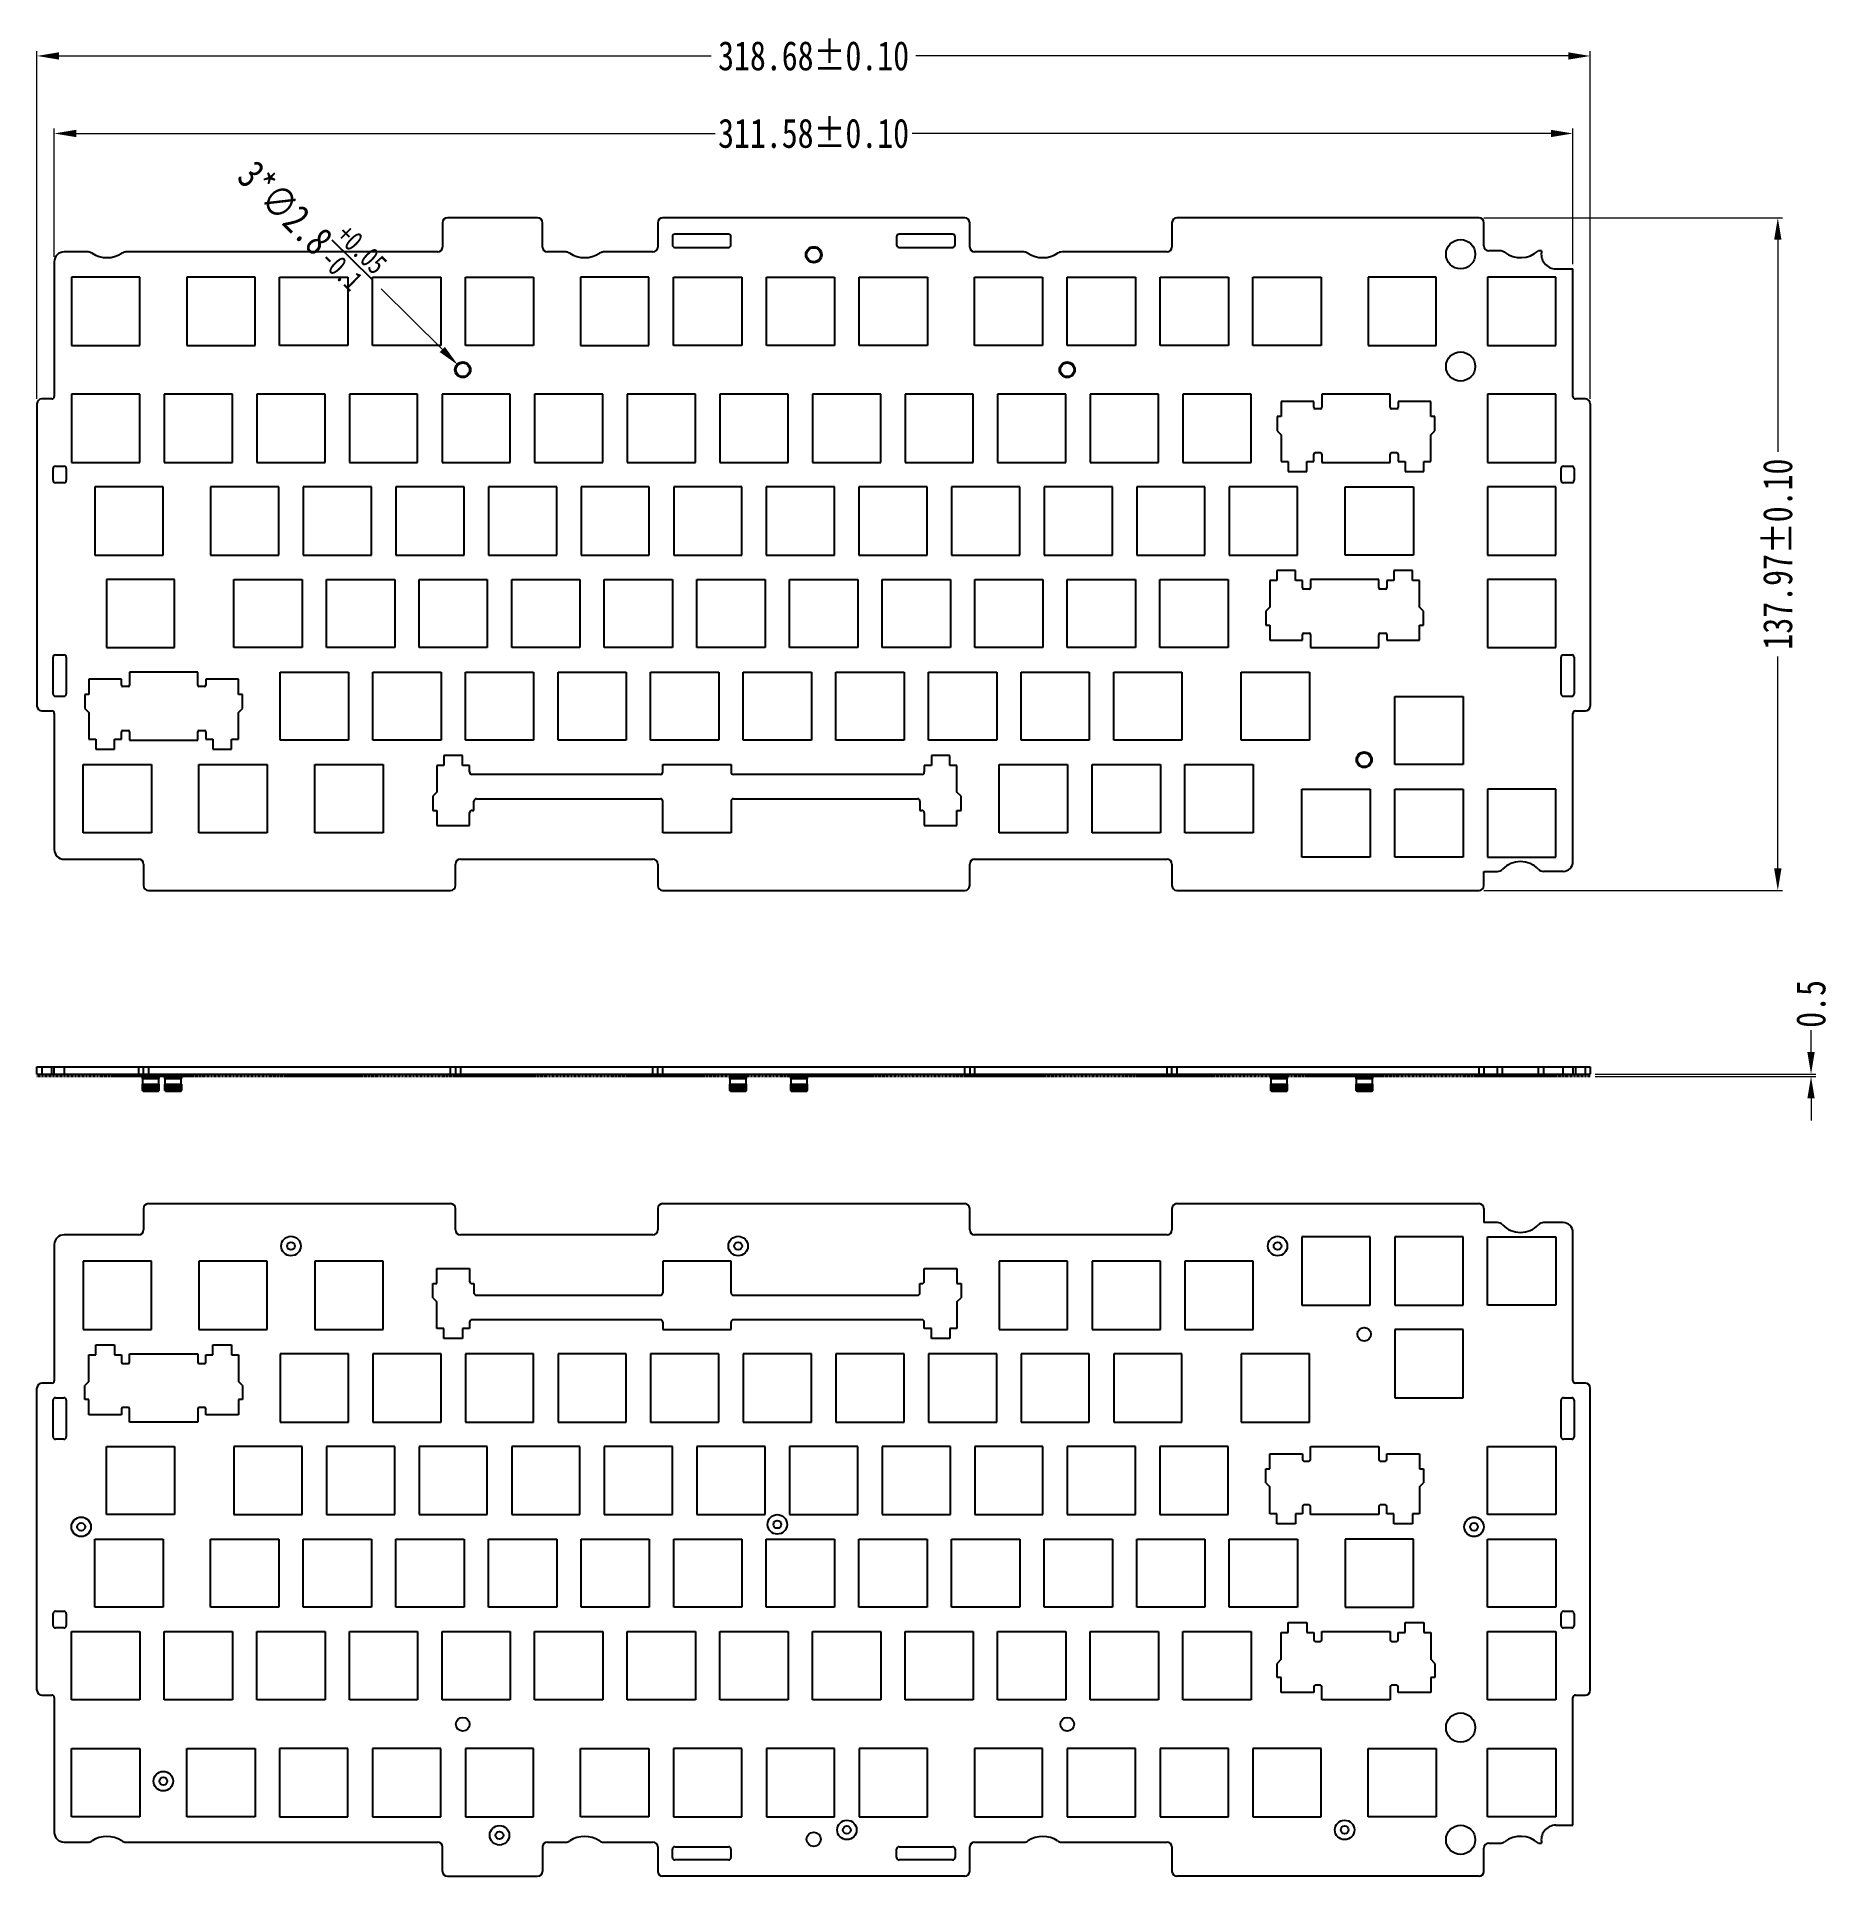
# Model space of a CAD drawing. Header units: inches. Extents: x -570 to -202, y 756 to 1133.
import ezdxf

# ---------------------------------------------------------------- set-up
doc = ezdxf.new("R2010")
doc.units = ezdxf.units.IN
doc.header["$LTSCALE"] = 1.21
doc.header["$MEASUREMENT"] = 0
doc.header["$PDMODE"] = 3
doc.header["$PDSIZE"] = 0.3125
doc.linetypes.add('CENTER', pattern=[0.6, 0.375, -0.075, 0.075, -0.075])
doc.layers.get('0').update_dxf_attribs({"linetype": 'CONTINUOUS'})
doc.layers.get('Defpoints').update_dxf_attribs({"linetype": 'CONTINUOUS'})
doc.styles.get("Standard").update_dxf_attribs({"font": 'txt', "width": 0.8})
doc.dimstyles.new('YanXiu', dxfattribs={"dimscale": 1.5, "dimtxt": 4, "dimasz": 3, "dimexe": 0.66, "dimexo": 0.66, "dimgap": 0.66, "dimtad": 0, "dimdsep": 46, "dimtxsty": 'Standard', "dimcen": 0, "dimclrd": 3, "dimclre": 6, "dimclrt": 3, "dimazin": 2, "dimtm": 1e-09, "dimtfac": 1, "dimtofl": 0, "dimtmove": 0, "dimatfit": 3, "dimfxl": 1, "dimlwd": 5, "dimlwe": 5, "dimarcsym": 0})

msp = doc.modelspace()

# ---------------------------------------------------------------- blocks, each defined once
blk = doc.blocks.new('*D6')
at = {"color": 6, "lineweight": 5, "transparency": 16777216}
for p, q in [((-569.95, 1058.77), (-569.95, 1130.12)), ((-251.27, 1058.77), (-251.27, 1130.12))]:
    blk.add_line(p, q, dxfattribs=at)
at = {"color": 3, "lineweight": 5, "transparency": 16777216}
for p, q in [((-565.45, 1129.13), (-431.6, 1129.13)), ((-255.77, 1129.13), (-389.62, 1129.13))]:
    blk.add_line(p, q, dxfattribs=at)
at = {"color": 3, "transparency": 16777216}
for points in [[(-565.45, 1129.88), (-565.45, 1128.38), (-569.95, 1129.13)], [(-255.77, 1129.88), (-255.77, 1128.38), (-251.27, 1129.13)]]:
    blk.add_solid(points, dxfattribs=at)
at = {"layer": 'Defpoints', "color": 0, "transparency": 16777216}
for p in [(-251.27, 1129.13), (-569.95, 1057.78), (-251.27, 1057.78)]:
    blk.add_point(p, dxfattribs=at)
at = {"color": 3, "transparency": 16777216, "insert": (-410.61, 1129.13), "char_height": 6, "attachment_point": 5}
blk.add_mtext('318.68%%P0.10', dxfattribs=at)
blk = doc.blocks.new('*D7')
at = {"color": 6, "lineweight": 5, "transparency": 16777216}
for p, q in [((-273.09, 1095.92), (-211.8, 1095.92)), ((-273.09, 957.95), (-211.8, 957.95))]:
    blk.add_line(p, q, dxfattribs=at)
at = {"color": 3, "lineweight": 5, "transparency": 16777216}
for p, q in [((-212.79, 1091.42), (-212.79, 1047.93)), ((-212.79, 962.45), (-212.79, 1005.95))]:
    blk.add_line(p, q, dxfattribs=at)
at = {"color": 3, "transparency": 16777216}
for points in [[(-213.54, 1091.42), (-212.04, 1091.42), (-212.79, 1095.92)], [(-213.54, 962.45), (-212.04, 962.45), (-212.79, 957.95)]]:
    blk.add_solid(points, dxfattribs=at)
at = {"layer": 'Defpoints', "color": 0, "transparency": 16777216}
for p in [(-274.08, 1095.92), (-274.08, 957.95), (-212.79, 957.95)]:
    blk.add_point(p, dxfattribs=at)
at = {"color": 3, "transparency": 16777216, "insert": (-212.79, 1026.94), "char_height": 6, "attachment_point": 5, "rotation": 90}
blk.add_mtext('137.97%%P0.10', dxfattribs=at)
blk = doc.blocks.new('*D8')
at = {"color": 3, "lineweight": 5, "transparency": 16777216}
blk.add_line((-499.36, 1081.38), (-486.77, 1068.91), dxfattribs=at)
at = {"color": 3, "transparency": 16777216}
blk.add_solid([(-486.25, 1069.44), (-487.3, 1068.37), (-483.58, 1065.74)], dxfattribs=at)
at = {"layer": 'Defpoints', "color": 0, "transparency": 16777216}
for p in [(-483.58, 1065.74), (-481.59, 1063.77)]:
    blk.add_point(p, dxfattribs=at)
at = {"color": 3, "transparency": 16777216, "insert": (-513.53, 1095.42), "char_height": 6, "attachment_point": 5, "rotation": 315.2579}
blk.add_mtext('3*∅2.8{\\H0.7x;\\S+0.05/-0.1;}', dxfattribs=at)
blk = doc.blocks.new('*D10')
at = {"color": 3, "lineweight": 5, "transparency": 16777216}
for p, q in [((-205.97, 924.78), (-205.97, 929.28)), ((-205.97, 915.28), (-205.97, 910.78))]:
    blk.add_line(p, q, dxfattribs=at)
at = {"color": 6, "lineweight": 5, "transparency": 16777216}
for p, q in [((-250.28, 920.28), (-204.98, 920.28)), ((-250.28, 919.78), (-204.98, 919.78))]:
    blk.add_line(p, q, dxfattribs=at)
at = {"color": 3, "transparency": 16777216}
for points in [[(-206.72, 924.78), (-205.22, 924.78), (-205.97, 920.28)], [(-206.72, 915.28), (-205.22, 915.28), (-205.97, 919.78)]]:
    blk.add_solid(points, dxfattribs=at)
at = {"layer": 'Defpoints', "color": 0, "transparency": 16777216}
for p in [(-251.27, 920.28), (-251.27, 919.78), (-205.97, 920.28)]:
    blk.add_point(p, dxfattribs=at)
at = {"color": 3, "transparency": 16777216, "insert": (-205.97, 934.67), "char_height": 6, "attachment_point": 5, "rotation": 90}
blk.add_mtext('0.5', dxfattribs=at)
blk = doc.blocks.new('*D11')
at = {"color": 6, "lineweight": 5, "transparency": 16777216}
for p, q in [((-566.4, 1087.91), (-566.4, 1114.22)), ((-254.82, 1086.44), (-254.82, 1114.22))]:
    blk.add_line(p, q, dxfattribs=at)
at = {"color": 3, "lineweight": 5, "transparency": 16777216}
for p, q in [((-561.9, 1113.23), (-430.8, 1113.23)), ((-259.32, 1113.23), (-390.42, 1113.23))]:
    blk.add_line(p, q, dxfattribs=at)
at = {"color": 3, "transparency": 16777216}
for points in [[(-561.9, 1113.98), (-561.9, 1112.48), (-566.4, 1113.23)], [(-259.32, 1113.98), (-259.32, 1112.48), (-254.82, 1113.23)]]:
    blk.add_solid(points, dxfattribs=at)
at = {"layer": 'Defpoints', "color": 0, "transparency": 16777216}
for p in [(-254.82, 1113.23), (-566.4, 1086.92), (-254.82, 1085.45)]:
    blk.add_point(p, dxfattribs=at)
at = {"color": 3, "transparency": 16777216, "insert": (-410.61, 1113.23), "char_height": 6, "attachment_point": 5}
blk.add_mtext('311.58%%P0.10', dxfattribs=at)

# ---------------------------------------------------------------- dimensions: what is measured, and where the dimension line sits
dim = msp.add_linear_dim(base=(-251.268, 1129.125), p1=(-569.948, 1057.775), p2=(-251.268, 1057.775), text='<>%%P0.10', dimstyle='YanXiu', override={"dimtxt": 4, "dimasz": 3})
dim.commit()
dim.dimension.update_dxf_attribs({"geometry": '*D6', "text_midpoint": (-410.608, 1129.125)})
dim = msp.add_diameter_dim_2p(p1=(-481.588, 1063.768), p2=(-483.577, 1065.739), text='3*<>{\\H0.7x;\\S+0.05/-0.1;}', dimstyle='YanXiu', override={"dimtxt": 4, "dimasz": 3})
dim.commit()
dim.dimension.update_dxf_attribs({"geometry": '*D8', "text_midpoint": (-513.532, 1095.425), "dimtype": 163})
dim = msp.add_linear_dim(base=(-254.818, 1113.235), p1=(-566.398, 1086.92), p2=(-254.818, 1085.453), text='<>%%P0.10', dimstyle='YanXiu')
dim.commit()
dim.dimension.update_dxf_attribs({"geometry": '*D11', "text_midpoint": (-410.608, 1113.235)})
dim = msp.add_linear_dim(base=(-212.786, 957.953), p1=(-274.083, 1095.92), p2=(-274.083, 957.953), angle=90, text='<>%%P0.10', dimstyle='YanXiu', override={"dimtxt": 4, "dimasz": 3})
dim.commit()
dim.dimension.update_dxf_attribs({"geometry": '*D7', "text_midpoint": (-212.786, 1026.937)})
dim = msp.add_linear_dim(base=(-205.972, 920.279), p1=(-251.268, 919.779), p2=(-251.268, 920.279), angle=90, dimstyle='YanXiu', override={"dimtxt": 4, "dimasz": 3})
dim.commit()
dim.dimension.update_dxf_attribs({"geometry": '*D10', "text_midpoint": (-205.972, 934.669), "dimtype": 160})

# ---------------------------------------------------------------- linework, layer by layer
at = {"color": 7, "linetype": 'Continuous'}
for p, q in [((-486.733, 1094.92), (-486.733, 1089.92)), ((-467.233, 1095.92), (-485.733, 1095.92)), ((-466.233, 1089.92), (-466.233, 1094.92)), ((-442.583, 1094.92), (-442.583, 1089.92)), ((-379.583, 1095.92), (-441.583, 1095.92)), ((-378.583, 1089.92), (-378.583, 1094.92)), ((-337.083, 1094.92), (-337.083, 1089.92)), ((-274.083, 1095.92), (-336.083, 1095.92)), ((-273.083, 1090.153), (-273.083, 1094.92)), ((-439.583, 1092.07), (-439.583, 1090.37)), ((-428.083, 1092.57), (-439.083, 1092.57)), ((-427.583, 1090.37), (-427.583, 1092.07)), ((-393.583, 1092.07), (-393.583, 1090.37)), ((-382.083, 1092.57), (-393.083, 1092.57)), ((-381.583, 1090.37), (-381.583, 1092.07)), ((-566.398, 1086.92), (-566.398, 1059.275)), ((-559.453, 1088.92), (-564.398, 1088.92)), ((-487.733, 1088.92), (-551.713, 1088.92)), ((-461.453, 1088.92), (-465.233, 1088.92)), ((-443.583, 1088.92), (-453.713, 1088.92)), ((-439.083, 1089.87), (-428.083, 1089.87)), ((-393.083, 1089.87), (-382.083, 1089.87)), ((-367.453, 1088.92), (-377.583, 1088.92)), ((-338.083, 1088.92), (-359.713, 1088.92)), ((-269.783, 1089.153), (-272.083, 1089.153)), ((-261.236, 1089.153), (-261.917, 1089.153)), ((-562.848, 1083.753), (-562.848, 1069.753)), ((-548.848, 1083.753), (-562.848, 1083.753)), ((-548.848, 1069.753), (-548.848, 1083.753)), ((-539.21, 1083.753), (-539.21, 1069.753)), ((-525.21, 1083.753), (-539.21, 1083.753)), ((-525.21, 1069.753), (-525.21, 1083.753)), ((-520.16, 1069.753), (-520.16, 1083.753)), ((-520.16, 1083.753), (-506.16, 1083.753)), ((-506.16, 1083.753), (-506.16, 1069.753)), ((-501.11, 1069.753), (-501.11, 1083.753)), ((-501.11, 1083.753), (-487.11, 1083.753)), ((-487.11, 1083.753), (-487.11, 1069.753)), ((-482.06, 1069.753), (-482.06, 1083.753)), ((-482.06, 1083.753), (-468.06, 1083.753)), ((-468.06, 1083.753), (-468.06, 1069.753)), ((-458.403, 1083.753), (-458.403, 1069.753)), ((-444.403, 1083.753), (-458.403, 1083.753)), ((-444.403, 1069.753), (-444.403, 1083.753)), ((-439.353, 1069.753), (-439.353, 1083.753)), ((-439.353, 1083.753), (-425.353, 1083.753)), ((-425.353, 1083.753), (-425.353, 1069.753)), ((-420.303, 1069.753), (-420.303, 1083.753)), ((-420.303, 1083.753), (-406.303, 1083.753)), ((-406.303, 1083.753), (-406.303, 1069.753)), ((-401.253, 1069.753), (-401.253, 1083.753)), ((-401.253, 1083.753), (-387.253, 1083.753)), ((-387.253, 1083.753), (-387.253, 1069.753)), ((-377.615, 1069.753), (-377.615, 1083.753)), ((-377.615, 1083.753), (-363.615, 1083.753)), ((-363.615, 1083.753), (-363.615, 1069.753)), ((-358.565, 1069.753), (-358.565, 1083.753)), ((-358.565, 1083.753), (-344.565, 1083.753)), ((-344.565, 1083.753), (-344.565, 1069.753)), ((-339.515, 1083.753), (-325.515, 1083.753)), ((-339.515, 1069.753), (-339.515, 1083.753)), ((-325.515, 1083.753), (-325.515, 1069.753)), ((-320.465, 1083.753), (-306.465, 1083.753)), ((-320.465, 1069.753), (-320.465, 1083.753)), ((-306.465, 1083.753), (-306.465, 1069.753)), ((-282.848, 1083.753), (-296.848, 1083.753)), ((-296.848, 1083.753), (-296.848, 1069.753)), ((-282.848, 1069.753), (-282.848, 1083.753)), ((-258.318, 1083.753), (-272.318, 1083.753)), ((-272.318, 1083.753), (-272.318, 1069.753)), ((-258.319, 1085.453), (-254.818, 1085.453)), ((-258.318, 1069.753), (-258.318, 1083.753)), ((-254.818, 1059.275), (-254.818, 1085.453)), ((-562.848, 1069.753), (-548.848, 1069.753)), ((-539.21, 1069.753), (-525.21, 1069.753)), ((-506.16, 1069.753), (-520.16, 1069.753)), ((-487.11, 1069.753), (-501.11, 1069.753)), ((-468.06, 1069.753), (-482.06, 1069.753)), ((-458.403, 1069.753), (-444.403, 1069.753)), ((-425.353, 1069.753), (-439.353, 1069.753)), ((-406.303, 1069.753), (-420.303, 1069.753)), ((-387.253, 1069.753), (-401.253, 1069.753)), ((-363.615, 1069.753), (-377.615, 1069.753)), ((-344.565, 1069.753), (-358.565, 1069.753)), ((-325.515, 1069.753), (-339.515, 1069.753)), ((-306.465, 1069.753), (-320.465, 1069.753)), ((-296.848, 1069.753), (-282.848, 1069.753)), ((-272.318, 1069.753), (-258.318, 1069.753)), ((-569.948, 1057.775), (-569.948, 995.775)), ((-566.898, 1058.775), (-568.948, 1058.775)), ((-562.848, 1059.753), (-562.848, 1045.753)), ((-548.848, 1059.753), (-562.848, 1059.753)), ((-548.848, 1045.753), (-548.848, 1059.753)), ((-543.848, 1059.753), (-543.848, 1045.753)), ((-529.848, 1059.753), (-543.848, 1059.753)), ((-529.848, 1045.753), (-529.848, 1059.753)), ((-524.848, 1059.753), (-524.848, 1045.753)), ((-510.848, 1059.753), (-524.848, 1059.753)), ((-510.848, 1045.753), (-510.848, 1059.753)), ((-505.848, 1059.753), (-505.848, 1045.753)), ((-491.848, 1059.753), (-505.848, 1059.753)), ((-491.848, 1045.753), (-491.848, 1059.753)), ((-486.848, 1059.753), (-486.848, 1045.753)), ((-472.848, 1059.753), (-486.848, 1059.753)), ((-472.848, 1045.753), (-472.848, 1059.753)), ((-467.848, 1059.753), (-467.848, 1045.753)), ((-453.848, 1059.753), (-467.848, 1059.753)), ((-453.848, 1045.753), (-453.848, 1059.753)), ((-448.848, 1059.753), (-448.848, 1045.753)), ((-434.848, 1059.753), (-448.848, 1059.753)), ((-434.848, 1045.753), (-434.848, 1059.753)), ((-429.848, 1059.753), (-429.848, 1045.753)), ((-415.848, 1059.753), (-429.848, 1059.753)), ((-415.848, 1045.753), (-415.848, 1059.753)), ((-410.848, 1059.753), (-410.848, 1045.753)), ((-396.848, 1059.753), (-410.848, 1059.753)), ((-396.848, 1045.753), (-396.848, 1059.753)), ((-391.848, 1059.753), (-391.848, 1045.753)), ((-377.848, 1059.753), (-391.848, 1059.753)), ((-377.848, 1045.753), (-377.848, 1059.753)), ((-358.848, 1059.753), (-372.848, 1059.753)), ((-372.848, 1059.753), (-372.848, 1045.753)), ((-358.848, 1045.753), (-358.848, 1059.753)), ((-339.848, 1059.753), (-353.848, 1059.753)), ((-353.848, 1059.753), (-353.848, 1045.753)), ((-339.848, 1045.753), (-339.848, 1059.753)), ((-320.848, 1059.753), (-334.848, 1059.753)), ((-334.848, 1059.753), (-334.848, 1045.753)), ((-320.848, 1045.753), (-320.848, 1059.753)), ((-307.973, 1058.253), (-314.673, 1058.253)), ((-314.673, 1058.253), (-314.673, 1055.153)), ((-307.973, 1057.053), (-307.973, 1058.253)), ((-306.623, 1056.753), (-307.673, 1056.753)), ((-292.323, 1059.753), (-306.323, 1059.753)), ((-306.323, 1059.753), (-306.323, 1057.053)), ((-292.323, 1057.053), (-292.323, 1059.753)), ((-290.973, 1056.753), (-292.023, 1056.753)), ((-283.973, 1058.253), (-290.673, 1058.253)), ((-290.673, 1058.253), (-290.673, 1057.053)), ((-283.973, 1055.153), (-283.973, 1058.253)), ((-258.318, 1059.753), (-272.318, 1059.753)), ((-272.318, 1059.753), (-272.318, 1045.753)), ((-258.318, 1045.753), (-258.318, 1059.753)), ((-252.268, 1058.775), (-254.318, 1058.775)), ((-251.268, 1057.775), (-251.268, 995.775)), ((-314.673, 1055.153), (-315.498, 1055.153)), ((-315.498, 1055.153), (-315.498, 1052.253)), ((-283.148, 1055.153), (-283.973, 1055.153)), ((-283.148, 1052.253), (-283.148, 1055.153)), ((-315.498, 1052.253), (-314.673, 1051.428)), ((-314.673, 1051.428), (-314.673, 1045.953)), ((-283.973, 1051.428), (-283.148, 1052.253)), ((-283.973, 1045.953), (-283.973, 1051.428)), ((-562.848, 1045.753), (-548.848, 1045.753)), ((-543.848, 1045.753), (-529.848, 1045.753)), ((-524.848, 1045.753), (-510.848, 1045.753)), ((-505.848, 1045.753), (-491.848, 1045.753)), ((-486.848, 1045.753), (-472.848, 1045.753)), ((-467.848, 1045.753), (-453.848, 1045.753)), ((-448.848, 1045.753), (-434.848, 1045.753)), ((-429.848, 1045.753), (-415.848, 1045.753)), ((-410.848, 1045.753), (-396.848, 1045.753)), ((-391.848, 1045.753), (-377.848, 1045.753)), ((-372.848, 1045.753), (-358.848, 1045.753)), ((-353.848, 1045.753), (-339.848, 1045.753)), ((-334.848, 1045.753), (-320.848, 1045.753)), ((-314.673, 1045.953), (-313.223, 1045.953)), ((-313.223, 1045.953), (-313.223, 1043.903)), ((-309.423, 1045.953), (-307.973, 1045.953)), ((-309.423, 1043.903), (-309.423, 1045.953)), ((-307.973, 1045.953), (-307.973, 1047.453)), ((-307.673, 1047.753), (-306.623, 1047.753)), ((-306.323, 1047.453), (-306.323, 1045.753)), ((-306.323, 1045.753), (-292.323, 1045.753)), ((-292.323, 1045.753), (-292.323, 1047.453)), ((-292.023, 1047.753), (-290.973, 1047.753)), ((-290.673, 1047.453), (-290.673, 1045.953)), ((-290.673, 1045.953), (-289.223, 1045.953)), ((-289.223, 1045.953), (-289.223, 1043.903)), ((-285.423, 1045.953), (-283.973, 1045.953)), ((-285.423, 1043.903), (-285.423, 1045.953)), ((-272.318, 1045.753), (-258.318, 1045.753)), ((-566.648, 1042.075), (-566.648, 1044.475)), ((-566.148, 1044.975), (-564.448, 1044.975)), ((-564.448, 1041.575), (-566.148, 1041.575)), ((-563.948, 1044.475), (-563.948, 1042.075)), ((-313.223, 1043.903), (-309.423, 1043.903)), ((-289.223, 1043.903), (-285.423, 1043.903)), ((-257.268, 1042.075), (-257.268, 1044.475)), ((-256.768, 1044.975), (-255.068, 1044.975)), ((-255.068, 1041.575), (-256.768, 1041.575)), ((-254.568, 1044.475), (-254.568, 1042.075)), ((-558.083, 1040.753), (-558.083, 1026.753)), ((-544.083, 1040.753), (-558.083, 1040.753)), ((-544.083, 1026.753), (-544.083, 1040.753)), ((-534.318, 1040.753), (-534.318, 1026.753)), ((-520.318, 1040.753), (-534.318, 1040.753)), ((-520.318, 1026.753), (-520.318, 1040.753)), ((-515.318, 1040.753), (-515.318, 1026.753)), ((-501.318, 1040.753), (-515.318, 1040.753)), ((-501.318, 1026.753), (-501.318, 1040.753)), ((-496.318, 1040.753), (-496.318, 1026.753)), ((-482.318, 1040.753), (-496.318, 1040.753)), ((-482.318, 1026.753), (-482.318, 1040.753)), ((-477.318, 1040.753), (-477.318, 1026.753)), ((-463.318, 1040.753), (-477.318, 1040.753)), ((-463.318, 1026.753), (-463.318, 1040.753)), ((-458.318, 1040.753), (-458.318, 1026.753)), ((-444.318, 1040.753), (-458.318, 1040.753)), ((-444.318, 1026.753), (-444.318, 1040.753)), ((-439.318, 1040.753), (-439.318, 1026.753)), ((-425.318, 1040.753), (-439.318, 1040.753)), ((-425.318, 1026.753), (-425.318, 1040.753)), ((-420.318, 1040.753), (-420.318, 1026.753)), ((-406.318, 1040.753), (-420.318, 1040.753)), ((-406.318, 1026.753), (-406.318, 1040.753)), ((-401.318, 1040.753), (-401.318, 1026.753)), ((-387.318, 1040.753), (-401.318, 1040.753)), ((-387.318, 1026.753), (-387.318, 1040.753)), ((-368.318, 1040.753), (-382.318, 1040.753)), ((-382.318, 1040.753), (-382.318, 1026.753)), ((-368.318, 1026.753), (-368.318, 1040.753)), ((-349.318, 1040.753), (-363.318, 1040.753)), ((-363.318, 1040.753), (-363.318, 1026.753)), ((-349.318, 1026.753), (-349.318, 1040.753)), ((-330.318, 1040.753), (-344.318, 1040.753)), ((-344.318, 1040.753), (-344.318, 1026.753)), ((-330.318, 1026.753), (-330.318, 1040.753)), ((-311.318, 1040.753), (-325.318, 1040.753)), ((-325.318, 1040.753), (-325.318, 1026.753)), ((-311.318, 1026.753), (-311.318, 1040.753)), ((-301.553, 1040.753), (-287.553, 1040.753)), ((-301.553, 1026.753), (-301.553, 1040.753)), ((-287.553, 1040.753), (-287.553, 1026.753)), ((-258.318, 1040.753), (-272.318, 1040.753)), ((-272.318, 1040.753), (-272.318, 1026.753)), ((-258.318, 1026.753), (-258.318, 1040.753)), ((-558.083, 1026.753), (-544.083, 1026.753)), ((-534.318, 1026.753), (-520.318, 1026.753)), ((-515.318, 1026.753), (-501.318, 1026.753)), ((-496.318, 1026.753), (-482.318, 1026.753)), ((-477.318, 1026.753), (-463.318, 1026.753)), ((-458.318, 1026.753), (-444.318, 1026.753)), ((-439.318, 1026.753), (-425.318, 1026.753)), ((-420.318, 1026.753), (-406.318, 1026.753)), ((-401.318, 1026.753), (-387.318, 1026.753)), ((-382.318, 1026.753), (-368.318, 1026.753)), ((-363.318, 1026.753), (-349.318, 1026.753)), ((-344.318, 1026.753), (-330.318, 1026.753)), ((-325.318, 1026.753), (-311.318, 1026.753)), ((-287.553, 1026.753), (-301.553, 1026.753)), ((-272.318, 1026.753), (-258.318, 1026.753)), ((-311.748, 1023.603), (-315.548, 1023.603)), ((-315.548, 1023.603), (-315.548, 1021.553)), ((-311.748, 1021.553), (-311.748, 1023.603)), ((-287.748, 1023.603), (-291.548, 1023.603)), ((-291.548, 1023.603), (-291.548, 1021.553)), ((-287.748, 1021.553), (-287.748, 1023.603)), ((-555.703, 1021.753), (-555.703, 1007.753)), ((-541.703, 1021.753), (-555.703, 1021.753)), ((-541.703, 1007.753), (-541.703, 1021.753)), ((-529.553, 1007.753), (-529.553, 1021.753)), ((-529.553, 1021.753), (-515.553, 1021.753)), ((-515.553, 1021.753), (-515.553, 1007.753)), ((-510.553, 1007.753), (-510.553, 1021.753)), ((-510.553, 1021.753), (-496.553, 1021.753)), ((-496.553, 1021.753), (-496.553, 1007.753)), ((-491.553, 1007.753), (-491.553, 1021.753)), ((-491.553, 1021.753), (-477.553, 1021.753)), ((-477.553, 1021.753), (-477.553, 1007.753)), ((-472.553, 1007.753), (-472.553, 1021.753)), ((-472.553, 1021.753), (-458.553, 1021.753)), ((-458.553, 1021.753), (-458.553, 1007.753)), ((-453.553, 1007.753), (-453.553, 1021.753)), ((-453.553, 1021.753), (-439.553, 1021.753)), ((-439.553, 1021.753), (-439.553, 1007.753)), ((-434.553, 1007.753), (-434.553, 1021.753)), ((-434.553, 1021.753), (-420.553, 1021.753)), ((-420.553, 1021.753), (-420.553, 1007.753)), ((-415.553, 1007.753), (-415.553, 1021.753)), ((-415.553, 1021.753), (-401.553, 1021.753)), ((-401.553, 1021.753), (-401.553, 1007.753)), ((-396.553, 1021.753), (-382.553, 1021.753)), ((-396.553, 1007.753), (-396.553, 1021.753)), ((-382.553, 1021.753), (-382.553, 1007.753)), ((-377.553, 1021.753), (-363.553, 1021.753)), ((-377.553, 1007.753), (-377.553, 1021.753)), ((-363.553, 1021.753), (-363.553, 1007.753)), ((-358.553, 1021.753), (-344.553, 1021.753)), ((-358.553, 1007.753), (-358.553, 1021.753)), ((-344.553, 1021.753), (-344.553, 1007.753)), ((-339.553, 1021.753), (-325.553, 1021.753)), ((-339.553, 1007.753), (-339.553, 1021.753)), ((-325.553, 1021.753), (-325.553, 1007.753)), ((-315.548, 1021.553), (-316.998, 1021.553)), ((-316.998, 1021.553), (-316.998, 1016.078)), ((-310.298, 1021.553), (-311.748, 1021.553)), ((-310.298, 1020.053), (-310.298, 1021.553)), ((-308.948, 1019.753), (-309.998, 1019.753)), ((-294.648, 1021.753), (-308.648, 1021.753)), ((-308.648, 1021.753), (-308.648, 1020.053)), ((-294.648, 1020.053), (-294.648, 1021.753)), ((-293.298, 1019.753), (-294.348, 1019.753)), ((-291.548, 1021.553), (-292.998, 1021.553)), ((-292.998, 1021.553), (-292.998, 1020.053)), ((-286.298, 1021.553), (-287.748, 1021.553)), ((-286.298, 1016.078), (-286.298, 1021.553)), ((-258.318, 1021.753), (-272.318, 1021.753)), ((-272.318, 1021.753), (-272.318, 1007.753)), ((-258.318, 1007.753), (-258.318, 1021.753)), ((-316.998, 1016.078), (-317.823, 1015.253)), ((-317.823, 1015.253), (-317.823, 1012.353)), ((-285.473, 1015.253), (-286.298, 1016.078)), ((-285.473, 1012.353), (-285.473, 1015.253)), ((-317.823, 1012.353), (-316.998, 1012.353)), ((-316.998, 1012.353), (-316.998, 1009.253)), ((-286.298, 1012.353), (-285.473, 1012.353)), ((-286.298, 1009.253), (-286.298, 1012.353)), ((-555.703, 1007.753), (-541.703, 1007.753)), ((-515.553, 1007.753), (-529.553, 1007.753)), ((-496.553, 1007.753), (-510.553, 1007.753)), ((-477.553, 1007.753), (-491.553, 1007.753)), ((-458.553, 1007.753), (-472.553, 1007.753)), ((-439.553, 1007.753), (-453.553, 1007.753)), ((-420.553, 1007.753), (-434.553, 1007.753)), ((-401.553, 1007.753), (-415.553, 1007.753)), ((-382.553, 1007.753), (-396.553, 1007.753)), ((-363.553, 1007.753), (-377.553, 1007.753)), ((-344.553, 1007.753), (-358.553, 1007.753)), ((-325.553, 1007.753), (-339.553, 1007.753)), ((-316.998, 1009.253), (-310.298, 1009.253)), ((-310.298, 1009.253), (-310.298, 1010.453)), ((-309.998, 1010.753), (-308.948, 1010.753)), ((-308.648, 1010.453), (-308.648, 1007.753)), ((-308.648, 1007.753), (-294.648, 1007.753)), ((-294.648, 1007.753), (-294.648, 1010.453)), ((-294.348, 1010.753), (-293.298, 1010.753)), ((-292.998, 1010.453), (-292.998, 1009.253)), ((-292.998, 1009.253), (-286.298, 1009.253)), ((-272.318, 1007.753), (-258.318, 1007.753)), ((-566.648, 998.275), (-566.648, 1005.775)), ((-566.148, 1006.275), (-564.448, 1006.275)), ((-563.948, 1005.775), (-563.948, 998.275)), ((-257.268, 998.275), (-257.268, 1005.775)), ((-256.768, 1006.275), (-255.068, 1006.275)), ((-254.568, 1005.775), (-254.568, 998.275)), ((-559.298, 1001.253), (-559.298, 998.153)), ((-552.598, 1001.253), (-559.298, 1001.253)), ((-552.598, 1000.053), (-552.598, 1001.253)), ((-550.948, 1002.753), (-550.948, 1000.053)), ((-536.948, 1002.753), (-550.948, 1002.753)), ((-536.948, 1000.053), (-536.948, 1002.753)), ((-535.298, 1001.253), (-535.298, 1000.053)), ((-528.598, 1001.253), (-535.298, 1001.253)), ((-528.598, 998.153), (-528.598, 1001.253)), ((-520.043, 988.753), (-520.043, 1002.753)), ((-520.043, 1002.753), (-506.043, 1002.753)), ((-506.043, 1002.753), (-506.043, 988.753)), ((-501.043, 988.753), (-501.043, 1002.753)), ((-501.043, 1002.753), (-487.043, 1002.753)), ((-487.043, 1002.753), (-487.043, 988.753)), ((-482.043, 988.753), (-482.043, 1002.753)), ((-482.043, 1002.753), (-468.043, 1002.753)), ((-468.043, 1002.753), (-468.043, 988.753)), ((-463.043, 988.753), (-463.043, 1002.753)), ((-463.043, 1002.753), (-449.043, 1002.753)), ((-449.043, 1002.753), (-449.043, 988.753)), ((-444.043, 988.753), (-444.043, 1002.753)), ((-444.043, 1002.753), (-430.043, 1002.753)), ((-430.043, 1002.753), (-430.043, 988.753)), ((-425.043, 1002.753), (-411.043, 1002.753)), ((-425.043, 988.753), (-425.043, 1002.753)), ((-411.043, 1002.753), (-411.043, 988.753)), ((-406.043, 1002.753), (-392.043, 1002.753)), ((-406.043, 988.753), (-406.043, 1002.753)), ((-392.043, 1002.753), (-392.043, 988.753)), ((-387.043, 1002.753), (-373.043, 1002.753)), ((-387.043, 988.753), (-387.043, 1002.753)), ((-373.043, 1002.753), (-373.043, 988.753)), ((-368.043, 1002.753), (-354.043, 1002.753)), ((-368.043, 988.753), (-368.043, 1002.753)), ((-354.043, 1002.753), (-354.043, 988.753)), ((-349.043, 1002.753), (-335.043, 1002.753)), ((-349.043, 988.753), (-349.043, 1002.753)), ((-335.043, 1002.753), (-335.043, 988.753)), ((-322.898, 1002.753), (-308.898, 1002.753)), ((-322.898, 988.753), (-322.898, 1002.753)), ((-308.898, 1002.753), (-308.898, 988.753)), ((-566.148, 997.775), (-564.448, 997.775)), ((-560.123, 998.153), (-560.123, 995.253)), ((-559.298, 998.153), (-560.123, 998.153)), ((-551.248, 999.753), (-552.298, 999.753)), ((-535.598, 999.753), (-536.648, 999.753)), ((-527.773, 998.153), (-528.598, 998.153)), ((-527.773, 995.253), (-527.773, 998.153)), ((-291.368, 997.753), (-277.368, 997.753)), ((-291.368, 983.753), (-291.368, 997.753)), ((-277.368, 997.753), (-277.368, 983.753)), ((-256.768, 997.775), (-255.068, 997.775)), ((-568.948, 994.775), (-566.898, 994.775)), ((-566.398, 994.275), (-566.398, 966.353)), ((-560.123, 995.253), (-559.298, 994.428)), ((-559.298, 994.428), (-559.298, 988.953)), ((-528.598, 994.428), (-527.773, 995.253)), ((-528.598, 988.953), (-528.598, 994.428)), ((-254.818, 963.853), (-254.818, 994.275)), ((-254.318, 994.775), (-252.268, 994.775)), ((-559.298, 988.953), (-557.848, 988.953)), ((-557.848, 988.953), (-557.848, 986.903)), ((-554.048, 986.903), (-554.048, 988.953)), ((-554.048, 988.953), (-552.598, 988.953)), ((-552.598, 988.953), (-552.598, 990.453)), ((-552.298, 990.753), (-551.248, 990.753)), ((-550.948, 990.453), (-550.948, 988.753)), ((-550.948, 988.753), (-536.948, 988.753)), ((-536.948, 988.753), (-536.948, 990.453)), ((-536.648, 990.753), (-535.598, 990.753)), ((-535.298, 990.453), (-535.298, 988.953)), ((-535.298, 988.953), (-533.848, 988.953)), ((-533.848, 988.953), (-533.848, 986.903)), ((-530.048, 986.903), (-530.048, 988.953)), ((-530.048, 988.953), (-528.598, 988.953)), ((-506.043, 988.753), (-520.043, 988.753)), ((-487.043, 988.753), (-501.043, 988.753)), ((-468.043, 988.753), (-482.043, 988.753)), ((-449.043, 988.753), (-463.043, 988.753)), ((-430.043, 988.753), (-444.043, 988.753)), ((-411.043, 988.753), (-425.043, 988.753)), ((-392.043, 988.753), (-406.043, 988.753)), ((-373.043, 988.753), (-387.043, 988.753)), ((-354.043, 988.753), (-368.043, 988.753)), ((-335.043, 988.753), (-349.043, 988.753)), ((-308.898, 988.753), (-322.898, 988.753)), ((-557.848, 986.903), (-554.048, 986.903)), ((-533.848, 986.903), (-530.048, 986.903)), ((-486.443, 985.603), (-486.443, 983.553)), ((-482.643, 985.603), (-486.443, 985.603)), ((-482.643, 983.553), (-482.643, 985.603)), ((-382.643, 985.603), (-386.443, 985.603)), ((-386.443, 985.603), (-386.443, 983.553)), ((-382.643, 983.553), (-382.643, 985.603)), ((-560.478, 969.753), (-560.478, 983.753)), ((-560.478, 983.753), (-546.478, 983.753)), ((-546.478, 983.753), (-546.478, 969.753)), ((-536.713, 969.753), (-536.713, 983.753)), ((-536.713, 983.753), (-522.713, 983.753)), ((-522.713, 983.753), (-522.713, 969.753)), ((-512.948, 969.753), (-512.948, 983.753)), ((-512.948, 983.753), (-498.948, 983.753)), ((-498.948, 983.753), (-498.948, 969.753)), ((-487.893, 983.553), (-487.893, 978.078)), ((-486.443, 983.553), (-487.893, 983.553)), ((-481.193, 983.553), (-482.643, 983.553)), ((-481.193, 982.253), (-481.193, 983.553)), ((-442.043, 981.753), (-480.693, 981.753)), ((-441.543, 983.753), (-427.543, 983.753)), ((-441.543, 982.253), (-441.543, 983.753)), ((-427.543, 983.753), (-427.543, 982.253)), ((-388.393, 981.753), (-427.043, 981.753)), ((-386.443, 983.553), (-387.893, 983.553)), ((-387.893, 983.553), (-387.893, 982.253)), ((-381.193, 983.553), (-382.643, 983.553)), ((-381.193, 978.078), (-381.193, 983.553)), ((-372.518, 983.753), (-358.518, 983.753)), ((-372.518, 969.753), (-372.518, 983.753)), ((-358.518, 983.753), (-358.518, 969.753)), ((-353.468, 983.753), (-339.468, 983.753)), ((-353.468, 969.753), (-353.468, 983.753)), ((-339.468, 983.753), (-339.468, 969.753)), ((-334.418, 983.753), (-320.418, 983.753)), ((-334.418, 969.753), (-334.418, 983.753)), ((-320.418, 983.753), (-320.418, 969.753)), ((-277.368, 983.753), (-291.368, 983.753)), ((-487.893, 978.078), (-488.718, 977.253)), ((-380.368, 977.253), (-381.193, 978.078)), ((-310.418, 978.753), (-296.418, 978.753)), ((-310.418, 964.753), (-310.418, 978.753)), ((-296.418, 978.753), (-296.418, 964.753)), ((-291.368, 978.753), (-277.368, 978.753)), ((-291.368, 964.753), (-291.368, 978.753)), ((-277.368, 978.753), (-277.368, 964.753)), ((-258.318, 978.753), (-272.318, 978.753)), ((-272.318, 978.753), (-272.318, 964.753)), ((-258.318, 964.753), (-258.318, 978.753)), ((-488.718, 977.253), (-488.718, 974.353)), ((-488.718, 974.353), (-487.893, 974.353)), ((-487.893, 974.353), (-487.893, 971.253)), ((-481.193, 971.253), (-481.193, 973.853)), ((-480.693, 974.353), (-480.293, 974.353)), ((-480.293, 974.353), (-480.293, 976.253)), ((-479.793, 976.753), (-442.043, 976.753)), ((-441.543, 969.753), (-441.543, 976.253)), ((-427.543, 976.253), (-427.543, 969.753)), ((-427.043, 976.753), (-389.293, 976.753)), ((-388.793, 976.253), (-388.793, 974.353)), ((-388.793, 974.353), (-388.393, 974.353)), ((-387.893, 973.853), (-387.893, 971.253)), ((-381.193, 974.353), (-380.368, 974.353)), ((-381.193, 971.253), (-381.193, 974.353)), ((-380.368, 974.353), (-380.368, 977.253)), ((-546.478, 969.753), (-560.478, 969.753)), ((-522.713, 969.753), (-536.713, 969.753)), ((-498.948, 969.753), (-512.948, 969.753)), ((-487.893, 971.253), (-481.193, 971.253)), ((-427.543, 969.753), (-441.543, 969.753)), ((-387.893, 971.253), (-381.193, 971.253)), ((-358.518, 969.753), (-372.518, 969.753)), ((-339.468, 969.753), (-353.468, 969.753)), ((-320.418, 969.753), (-334.418, 969.753)), ((-564.398, 964.353), (-549.083, 964.353)), ((-548.083, 963.353), (-548.083, 958.953)), ((-484.083, 958.953), (-484.083, 963.353)), ((-483.083, 964.353), (-443.583, 964.353)), ((-442.583, 963.353), (-442.583, 958.953)), ((-378.583, 958.953), (-378.583, 963.353)), ((-377.583, 964.353), (-338.083, 964.353)), ((-337.083, 963.353), (-337.083, 958.953)), ((-296.418, 964.753), (-310.418, 964.753)), ((-277.368, 964.753), (-291.368, 964.753)), ((-272.318, 964.753), (-258.318, 964.753)), ((-273.083, 961.853), (-270.316, 961.853)), ((-273.083, 958.953), (-273.083, 961.853)), ((-256.818, 961.853), (-260.85, 961.853)), ((-547.083, 957.953), (-485.083, 957.953)), ((-441.583, 957.953), (-379.583, 957.953)), ((-336.083, 957.953), (-274.083, 957.953)), ((-569.948, 920.279), (-569.948, 921.779)), ((-569.948, 921.779), (-251.268, 921.779)), ((-568.948, 921.779), (-568.948, 920.279)), ((-566.898, 920.279), (-566.898, 921.779)), ((-566.398, 920.279), (-566.398, 921.779)), ((-564.398, 921.779), (-564.398, 920.279)), ((-549.083, 920.279), (-549.083, 921.779)), ((-548.083, 920.279), (-548.083, 921.779)), ((-547.083, 921.779), (-547.083, 920.279)), ((-485.083, 920.279), (-485.083, 921.779)), ((-484.083, 921.779), (-484.083, 920.279)), ((-483.083, 921.779), (-483.083, 920.279)), ((-443.583, 920.279), (-443.583, 921.779)), ((-442.583, 920.279), (-442.583, 921.779)), ((-441.583, 921.779), (-441.583, 920.279)), ((-379.583, 920.279), (-379.583, 921.779)), ((-378.583, 921.779), (-378.583, 920.279)), ((-377.583, 921.779), (-377.583, 920.279)), ((-338.083, 920.279), (-338.083, 921.779)), ((-337.083, 920.279), (-337.083, 921.779)), ((-336.083, 921.779), (-336.083, 920.279)), ((-274.083, 920.279), (-274.083, 921.779)), ((-273.083, 921.779), (-273.083, 920.279)), ((-270.316, 920.279), (-270.316, 921.779)), ((-269.24, 920.279), (-269.24, 921.779)), ((-261.925, 921.779), (-261.925, 920.279)), ((-260.85, 921.779), (-260.85, 920.279)), ((-256.818, 920.279), (-256.818, 921.779)), ((-254.818, 921.779), (-254.818, 920.279)), ((-254.318, 921.779), (-254.318, 920.279)), ((-252.268, 920.279), (-252.268, 921.779)), ((-251.268, 921.779), (-251.268, 920.279)), ((-569.948, 920.279), (-251.268, 920.279)), ((-548.314, 919.379), (-548.314, 920.279)), ((-548.314, 919.379), (-548.308, 919.379)), ((-548.314, 916.929), (-548.314, 918.179)), ((-548.308, 918.179), (-548.314, 918.179)), ((-548.314, 916.929), (-548.308, 916.929)), ((-548.278, 919.379), (-548.278, 920.279)), ((-548.278, 919.379), (-544.897, 919.379)), ((-548.278, 916.929), (-548.278, 918.179)), ((-548.278, 918.179), (-545.015, 918.179)), ((-548.278, 916.929), (-548.268, 916.929)), ((-548.223, 916.929), (-548.223, 920.279)), ((-548.223, 916.929), (-548.21, 916.929)), ((-548.21, 920.279), (-548.21, 919.379)), ((-548.21, 918.179), (-548.21, 916.929)), ((-548.15, 919.379), (-548.15, 920.279)), ((-548.15, 916.929), (-548.15, 918.179)), ((-548.15, 916.929), (-548.134, 916.929)), ((-548.134, 920.279), (-548.134, 919.379)), ((-548.134, 918.179), (-548.134, 916.929)), ((-548.06, 919.379), (-548.06, 920.279)), ((-548.06, 916.929), (-548.06, 918.179)), ((-548.06, 916.929), (-548.04, 916.929)), ((-548.04, 920.279), (-548.04, 919.379)), ((-548.04, 918.179), (-548.04, 916.929)), ((-547.954, 919.379), (-547.954, 920.279)), ((-547.954, 916.929), (-547.954, 918.179)), ((-547.954, 916.929), (-547.931, 916.929)), ((-547.931, 920.279), (-547.931, 919.379)), ((-547.931, 918.179), (-547.931, 916.929)), ((-547.833, 919.379), (-547.833, 920.279)), ((-547.833, 916.929), (-547.833, 918.179)), ((-547.833, 916.929), (-547.807, 916.929)), ((-547.831, 916.904), (-547.833, 916.929)), ((-547.807, 920.279), (-547.807, 919.379)), ((-547.807, 918.179), (-547.807, 916.929)), ((-547.704, 916.854), (-547.698, 918.179)), ((-547.7, 916.904), (-547.698, 916.929)), ((-547.698, 919.379), (-547.698, 920.279)), ((-547.698, 916.929), (-547.67, 916.929)), ((-547.67, 920.279), (-547.67, 919.379)), ((-547.67, 918.179), (-547.67, 916.929)), ((-547.567, 916.929), (-547.567, 916.854)), ((-547.551, 919.379), (-547.551, 920.279)), ((-547.551, 916.929), (-547.551, 918.179)), ((-547.551, 916.929), (-547.521, 916.929)), ((-547.521, 920.279), (-547.521, 919.379)), ((-547.521, 918.179), (-547.521, 916.929)), ((-547.393, 919.379), (-547.393, 920.279)), ((-547.393, 916.929), (-547.393, 918.179)), ((-547.393, 916.929), (-547.361, 916.929)), ((-547.361, 920.279), (-547.361, 919.379)), ((-547.361, 918.179), (-547.361, 916.929)), ((-547.227, 919.379), (-547.227, 920.279)), ((-547.227, 916.929), (-547.227, 918.179)), ((-547.227, 916.929), (-547.193, 916.929)), ((-547.193, 920.279), (-547.193, 919.379)), ((-547.193, 918.179), (-547.193, 916.929)), ((-547.053, 919.379), (-547.053, 920.279)), ((-547.053, 916.929), (-547.053, 918.179)), ((-547.053, 916.929), (-547.018, 916.929)), ((-547.018, 920.279), (-547.018, 919.379)), ((-547.018, 918.179), (-547.018, 916.929)), ((-546.874, 919.379), (-546.874, 920.279)), ((-546.874, 916.929), (-546.874, 918.179)), ((-546.874, 916.929), (-546.839, 916.929)), ((-546.839, 920.279), (-546.839, 919.379)), ((-546.839, 918.179), (-546.839, 916.929)), ((-546.692, 919.379), (-546.692, 920.279)), ((-546.692, 916.929), (-546.692, 918.179)), ((-546.692, 916.929), (-546.656, 916.929)), ((-546.656, 920.279), (-546.656, 919.379)), ((-546.656, 918.179), (-546.656, 916.929)), ((-546.509, 919.379), (-546.509, 920.279)), ((-546.509, 916.929), (-546.509, 918.179)), ((-546.509, 916.929), (-546.473, 916.929)), ((-546.473, 920.279), (-546.473, 919.379)), ((-546.473, 918.179), (-546.473, 916.929)), ((-546.327, 919.379), (-546.327, 920.279)), ((-546.327, 916.929), (-546.327, 918.179)), ((-546.327, 916.929), (-546.291, 916.929)), ((-546.291, 920.279), (-546.291, 919.379)), ((-546.291, 918.179), (-546.291, 916.929)), ((-546.147, 919.379), (-546.147, 920.279)), ((-546.147, 916.929), (-546.147, 918.179)), ((-546.147, 916.929), (-546.112, 916.929)), ((-546.112, 920.279), (-546.112, 919.379)), ((-546.112, 918.179), (-546.112, 916.929)), ((-545.973, 919.379), (-545.973, 920.279)), ((-545.973, 916.929), (-545.973, 918.179)), ((-545.973, 916.929), (-545.939, 916.929)), ((-545.939, 920.279), (-545.939, 919.379)), ((-545.939, 918.179), (-545.939, 916.929)), ((-545.804, 919.379), (-545.804, 920.279)), ((-545.804, 916.929), (-545.804, 918.179)), ((-545.804, 916.929), (-545.772, 916.929)), ((-545.772, 920.279), (-545.772, 919.379)), ((-545.772, 918.179), (-545.772, 916.929)), ((-545.645, 919.379), (-545.645, 920.279)), ((-545.645, 916.929), (-545.645, 918.179)), ((-545.645, 916.929), (-545.614, 916.929)), ((-545.614, 920.279), (-545.614, 919.379)), ((-545.614, 918.179), (-545.614, 916.929)), ((-545.598, 916.929), (-545.598, 916.854)), ((-545.496, 919.379), (-545.496, 920.279)), ((-545.496, 916.929), (-545.496, 918.179)), ((-545.496, 916.929), (-545.467, 916.929)), ((-545.467, 920.279), (-545.467, 919.379)), ((-545.467, 918.179), (-545.462, 916.854)), ((-545.467, 916.929), (-545.464, 916.879)), ((-545.358, 919.379), (-545.358, 920.279)), ((-545.358, 916.929), (-545.358, 918.179)), ((-545.358, 916.929), (-545.333, 916.929)), ((-545.333, 916.929), (-545.336, 916.879)), ((-545.333, 920.279), (-545.333, 919.379)), ((-545.333, 918.179), (-545.333, 916.929)), ((-545.234, 919.379), (-545.234, 920.279)), ((-545.234, 916.929), (-545.234, 918.179)), ((-545.234, 916.929), (-545.211, 916.929)), ((-545.211, 920.279), (-545.211, 919.379)), ((-545.211, 918.179), (-545.211, 916.929)), ((-545.125, 919.379), (-545.125, 920.279)), ((-545.125, 916.929), (-545.125, 918.179)), ((-545.125, 916.929), (-545.105, 916.929)), ((-545.105, 920.279), (-545.105, 919.379)), ((-545.105, 918.179), (-545.105, 916.929)), ((-545.032, 919.379), (-545.032, 920.279)), ((-545.032, 916.929), (-545.032, 918.179)), ((-545.032, 916.929), (-545.015, 916.929)), ((-545.015, 920.279), (-545.015, 919.379)), ((-545.015, 918.179), (-545.015, 916.929)), ((-544.999, 918.179), (-544.897, 918.179)), ((-544.956, 919.379), (-544.956, 920.279)), ((-544.956, 916.929), (-544.956, 918.179)), ((-544.956, 916.929), (-544.943, 916.929)), ((-544.943, 916.929), (-544.943, 920.279)), ((-544.897, 919.379), (-544.897, 920.279)), ((-544.897, 916.929), (-544.897, 918.179)), ((-544.897, 916.929), (-544.888, 916.929)), ((-544.857, 919.379), (-544.857, 920.279)), ((-544.857, 919.379), (-544.852, 919.379)), ((-544.857, 916.929), (-544.857, 918.179)), ((-544.852, 918.179), (-544.857, 918.179)), ((-544.857, 916.929), (-544.852, 916.929)), ((-543.709, 919.379), (-543.709, 920.279)), ((-543.709, 919.379), (-543.703, 919.379)), ((-543.709, 916.929), (-543.709, 918.179)), ((-543.703, 918.179), (-543.709, 918.179)), ((-543.709, 916.929), (-543.703, 916.929)), ((-543.673, 919.379), (-543.673, 920.279)), ((-543.673, 916.929), (-543.673, 918.179)), ((-543.673, 918.179), (-540.292, 918.179)), ((-543.673, 916.929), (-543.663, 916.929)), ((-543.663, 919.379), (-543.482, 919.379)), ((-543.618, 916.929), (-543.618, 920.279)), ((-543.618, 916.929), (-543.605, 916.929)), ((-543.605, 920.279), (-543.605, 919.379)), ((-543.605, 918.179), (-543.605, 916.929)), ((-543.545, 919.379), (-543.545, 920.279)), ((-543.545, 916.929), (-543.545, 918.179)), ((-543.545, 916.929), (-543.529, 916.929)), ((-543.529, 920.279), (-543.529, 919.379)), ((-543.529, 918.179), (-543.529, 916.929)), ((-543.455, 919.379), (-543.455, 920.279)), ((-543.455, 919.379), (-540.292, 919.379)), ((-543.455, 916.929), (-543.455, 918.179)), ((-543.455, 916.929), (-543.435, 916.929)), ((-543.435, 920.279), (-543.435, 919.379)), ((-543.435, 918.179), (-543.435, 916.929)), ((-543.349, 919.379), (-543.349, 920.279)), ((-543.349, 916.929), (-543.349, 918.179)), ((-543.349, 916.929), (-543.326, 916.929)), ((-543.326, 920.279), (-543.326, 919.379)), ((-543.326, 918.179), (-543.326, 916.929)), ((-543.228, 919.379), (-543.228, 920.279)), ((-543.228, 916.929), (-543.228, 918.179)), ((-543.228, 916.929), (-543.202, 916.929)), ((-543.226, 916.904), (-543.228, 916.929)), ((-543.202, 920.279), (-543.202, 919.379)), ((-543.202, 918.179), (-543.202, 916.929)), ((-543.099, 916.854), (-543.093, 918.179)), ((-543.095, 916.904), (-543.093, 916.929)), ((-543.093, 919.379), (-543.093, 920.279)), ((-543.093, 916.929), (-543.065, 916.929)), ((-543.065, 920.279), (-543.065, 919.379)), ((-543.065, 918.179), (-543.065, 916.929)), ((-542.962, 916.929), (-542.962, 916.854)), ((-542.946, 919.379), (-542.946, 920.279)), ((-542.946, 916.929), (-542.946, 918.179)), ((-542.946, 916.929), (-542.916, 916.929)), ((-542.916, 920.279), (-542.916, 919.379)), ((-542.916, 918.179), (-542.916, 916.929)), ((-542.788, 919.379), (-542.788, 920.279)), ((-542.788, 916.929), (-542.788, 918.179)), ((-542.788, 916.929), (-542.756, 916.929)), ((-542.756, 920.279), (-542.756, 919.379)), ((-542.756, 918.179), (-542.756, 916.929)), ((-542.622, 919.379), (-542.622, 920.279)), ((-542.622, 916.929), (-542.622, 918.179)), ((-542.622, 916.929), (-542.588, 916.929)), ((-542.588, 920.279), (-542.588, 919.379)), ((-542.588, 918.179), (-542.588, 916.929)), ((-542.448, 919.379), (-542.448, 920.279)), ((-542.448, 916.929), (-542.448, 918.179)), ((-542.448, 916.929), (-542.413, 916.929)), ((-542.413, 920.279), (-542.413, 919.379)), ((-542.413, 918.179), (-542.413, 916.929)), ((-542.269, 919.379), (-542.269, 920.279)), ((-542.269, 916.929), (-542.269, 918.179)), ((-542.269, 916.929), (-542.234, 916.929)), ((-542.234, 920.279), (-542.234, 919.379)), ((-542.234, 918.179), (-542.234, 916.929)), ((-542.087, 919.379), (-542.087, 920.279)), ((-542.087, 916.929), (-542.087, 918.179)), ((-542.087, 916.929), (-542.051, 916.929)), ((-542.051, 920.279), (-542.051, 919.379)), ((-542.051, 918.179), (-542.051, 916.929)), ((-541.904, 919.379), (-541.904, 920.279)), ((-541.904, 916.929), (-541.904, 918.179)), ((-541.904, 916.929), (-541.868, 916.929)), ((-541.868, 920.279), (-541.868, 919.379)), ((-541.868, 918.179), (-541.868, 916.929)), ((-541.722, 919.379), (-541.722, 920.279)), ((-541.722, 916.929), (-541.722, 918.179)), ((-541.722, 916.929), (-541.686, 916.929)), ((-541.686, 920.279), (-541.686, 919.379)), ((-541.686, 918.179), (-541.686, 916.929)), ((-541.542, 919.379), (-541.542, 920.279)), ((-541.542, 916.929), (-541.542, 918.179)), ((-541.542, 916.929), (-541.507, 916.929)), ((-541.507, 920.279), (-541.507, 919.379)), ((-541.507, 918.179), (-541.507, 916.929)), ((-541.368, 919.379), (-541.368, 920.279)), ((-541.368, 916.929), (-541.368, 918.179)), ((-541.368, 916.929), (-541.334, 916.929)), ((-541.334, 920.279), (-541.334, 919.379)), ((-541.334, 918.179), (-541.334, 916.929)), ((-541.199, 919.379), (-541.199, 920.279)), ((-541.199, 916.929), (-541.199, 918.179)), ((-541.199, 916.929), (-541.167, 916.929)), ((-541.167, 920.279), (-541.167, 919.379)), ((-541.167, 918.179), (-541.167, 916.929)), ((-541.04, 919.379), (-541.04, 920.279)), ((-541.04, 916.929), (-541.04, 918.179)), ((-541.04, 916.929), (-541.009, 916.929)), ((-541.009, 920.279), (-541.009, 919.379)), ((-541.009, 918.179), (-541.009, 916.929)), ((-540.993, 916.929), (-540.993, 916.854)), ((-540.891, 919.379), (-540.891, 920.279)), ((-540.891, 916.929), (-540.891, 918.179)), ((-540.891, 916.929), (-540.862, 916.929)), ((-540.862, 920.279), (-540.862, 919.379)), ((-540.862, 918.179), (-540.857, 916.854)), ((-540.862, 916.929), (-540.859, 916.879)), ((-540.753, 919.379), (-540.753, 920.279)), ((-540.753, 916.929), (-540.753, 918.179)), ((-540.753, 916.929), (-540.728, 916.929)), ((-540.728, 916.929), (-540.731, 916.879)), ((-540.728, 920.279), (-540.728, 919.379)), ((-540.728, 918.179), (-540.728, 916.929)), ((-540.629, 919.379), (-540.629, 920.279)), ((-540.629, 916.929), (-540.629, 918.179)), ((-540.629, 916.929), (-540.606, 916.929)), ((-540.606, 920.279), (-540.606, 919.379)), ((-540.606, 918.179), (-540.606, 916.929)), ((-540.52, 919.379), (-540.52, 920.279)), ((-540.52, 916.929), (-540.52, 918.179)), ((-540.52, 916.929), (-540.5, 916.929)), ((-540.5, 920.279), (-540.5, 919.379)), ((-540.5, 918.179), (-540.5, 916.929)), ((-540.427, 919.379), (-540.427, 920.279)), ((-540.427, 916.929), (-540.427, 918.179)), ((-540.427, 916.929), (-540.41, 916.929)), ((-540.41, 920.279), (-540.41, 919.379)), ((-540.41, 918.179), (-540.41, 916.929)), ((-540.351, 919.379), (-540.351, 920.279)), ((-540.351, 916.929), (-540.351, 918.179)), ((-540.351, 916.929), (-540.338, 916.929)), ((-540.338, 916.929), (-540.338, 920.279)), ((-540.292, 919.379), (-540.292, 920.279)), ((-540.292, 916.929), (-540.292, 918.179)), ((-540.292, 916.929), (-540.283, 916.929)), ((-540.252, 919.379), (-540.252, 920.279)), ((-540.252, 919.379), (-540.247, 919.379)), ((-540.252, 916.929), (-540.252, 918.179)), ((-540.247, 918.179), (-540.252, 918.179)), ((-540.252, 916.929), (-540.247, 916.929)), ((-427.814, 919.379), (-427.814, 920.279)), ((-427.814, 919.379), (-427.808, 919.379)), ((-427.814, 916.929), (-427.814, 918.179)), ((-427.808, 918.179), (-427.814, 918.179)), ((-427.814, 916.929), (-427.808, 916.929)), ((-427.778, 919.379), (-427.778, 920.279)), ((-427.778, 916.929), (-427.778, 918.179)), ((-427.778, 918.179), (-424.397, 918.179)), ((-427.778, 916.929), (-427.768, 916.929)), ((-427.768, 919.379), (-424.605, 919.379)), ((-427.723, 916.929), (-427.723, 920.279)), ((-427.723, 916.929), (-427.71, 916.929)), ((-427.71, 920.279), (-427.71, 919.379)), ((-427.71, 918.179), (-427.71, 916.929)), ((-427.65, 919.379), (-427.65, 920.279)), ((-427.65, 916.929), (-427.65, 918.179)), ((-427.65, 916.929), (-427.634, 916.929)), ((-427.634, 920.279), (-427.634, 919.379)), ((-427.634, 918.179), (-427.634, 916.929)), ((-427.56, 919.379), (-427.56, 920.279)), ((-427.56, 916.929), (-427.56, 918.179)), ((-427.56, 916.929), (-427.54, 916.929)), ((-427.54, 920.279), (-427.54, 919.379)), ((-427.54, 918.179), (-427.54, 916.929)), ((-427.454, 919.379), (-427.454, 920.279)), ((-427.454, 916.929), (-427.454, 918.179)), ((-427.454, 916.929), (-427.431, 916.929)), ((-427.431, 920.279), (-427.431, 919.379)), ((-427.431, 918.179), (-427.431, 916.929)), ((-427.333, 919.379), (-427.333, 920.279)), ((-427.333, 916.929), (-427.333, 918.179)), ((-427.333, 916.929), (-427.307, 916.929)), ((-427.331, 916.904), (-427.333, 916.929)), ((-427.307, 920.279), (-427.307, 919.379)), ((-427.307, 918.179), (-427.307, 916.929)), ((-427.204, 916.854), (-427.198, 918.179)), ((-427.2, 916.904), (-427.198, 916.929)), ((-427.198, 919.379), (-427.198, 920.279)), ((-427.198, 916.929), (-427.17, 916.929)), ((-427.17, 920.279), (-427.17, 919.379)), ((-427.17, 918.179), (-427.17, 916.929)), ((-427.067, 916.929), (-427.067, 916.854)), ((-427.051, 919.379), (-427.051, 920.279)), ((-427.051, 916.929), (-427.051, 918.179)), ((-427.051, 916.929), (-427.021, 916.929)), ((-427.021, 920.279), (-427.021, 919.379)), ((-427.021, 918.179), (-427.021, 916.929)), ((-426.893, 919.379), (-426.893, 920.279)), ((-426.893, 916.929), (-426.893, 918.179)), ((-426.893, 916.929), (-426.861, 916.929)), ((-426.861, 920.279), (-426.861, 919.379)), ((-426.861, 918.179), (-426.861, 916.929)), ((-426.727, 919.379), (-426.727, 920.279)), ((-426.727, 916.929), (-426.727, 918.179)), ((-426.727, 916.929), (-426.693, 916.929)), ((-426.693, 920.279), (-426.693, 919.379)), ((-426.693, 918.179), (-426.693, 916.929)), ((-426.553, 919.379), (-426.553, 920.279)), ((-426.553, 916.929), (-426.553, 918.179)), ((-426.553, 916.929), (-426.518, 916.929)), ((-426.518, 920.279), (-426.518, 919.379)), ((-426.518, 918.179), (-426.518, 916.929)), ((-426.374, 919.379), (-426.374, 920.279)), ((-426.374, 916.929), (-426.374, 918.179)), ((-426.374, 916.929), (-426.339, 916.929)), ((-426.339, 920.279), (-426.339, 919.379)), ((-426.339, 918.179), (-426.339, 916.929)), ((-426.192, 919.379), (-426.192, 920.279)), ((-426.192, 916.929), (-426.192, 918.179)), ((-426.192, 916.929), (-426.156, 916.929)), ((-426.156, 920.279), (-426.156, 919.379)), ((-426.156, 918.179), (-426.156, 916.929)), ((-426.009, 919.379), (-426.009, 920.279)), ((-426.009, 916.929), (-426.009, 918.179)), ((-426.009, 916.929), (-425.973, 916.929)), ((-425.973, 920.279), (-425.973, 919.379)), ((-425.973, 918.179), (-425.973, 916.929)), ((-425.827, 919.379), (-425.827, 920.279)), ((-425.827, 916.929), (-425.827, 918.179)), ((-425.827, 916.929), (-425.791, 916.929)), ((-425.791, 920.279), (-425.791, 919.379)), ((-425.791, 918.179), (-425.791, 916.929)), ((-425.647, 919.379), (-425.647, 920.279)), ((-425.647, 916.929), (-425.647, 918.179)), ((-425.647, 916.929), (-425.612, 916.929)), ((-425.612, 920.279), (-425.612, 919.379)), ((-425.612, 918.179), (-425.612, 916.929)), ((-425.473, 919.379), (-425.473, 920.279)), ((-425.473, 916.929), (-425.473, 918.179)), ((-425.473, 916.929), (-425.439, 916.929)), ((-425.439, 920.279), (-425.439, 919.379)), ((-425.439, 918.179), (-425.439, 916.929)), ((-425.304, 919.379), (-425.304, 920.279)), ((-425.304, 916.929), (-425.304, 918.179)), ((-425.304, 916.929), (-425.272, 916.929)), ((-425.272, 920.279), (-425.272, 919.379)), ((-425.272, 918.179), (-425.272, 916.929)), ((-425.145, 919.379), (-425.145, 920.279)), ((-425.145, 916.929), (-425.145, 918.179)), ((-425.145, 916.929), (-425.114, 916.929)), ((-425.114, 920.279), (-425.114, 919.379)), ((-425.114, 918.179), (-425.114, 916.929)), ((-425.098, 920.279), (-425.098, 919.972)), ((-425.098, 916.929), (-425.098, 916.854)), ((-424.996, 919.379), (-424.996, 920.279)), ((-424.996, 916.929), (-424.996, 918.179)), ((-424.996, 916.929), (-424.967, 916.929)), ((-424.967, 920.279), (-424.967, 919.379)), ((-424.967, 918.179), (-424.962, 916.854)), ((-424.967, 916.929), (-424.964, 916.879)), ((-424.858, 919.379), (-424.858, 920.279)), ((-424.858, 916.929), (-424.858, 918.179)), ((-424.858, 916.929), (-424.833, 916.929)), ((-424.833, 916.929), (-424.836, 916.879)), ((-424.833, 920.279), (-424.833, 919.379)), ((-424.833, 918.179), (-424.833, 916.929)), ((-424.734, 919.379), (-424.734, 920.279)), ((-424.734, 916.929), (-424.734, 918.179)), ((-424.734, 916.929), (-424.711, 916.929)), ((-424.711, 920.279), (-424.711, 919.379)), ((-424.711, 918.179), (-424.711, 916.929)), ((-424.625, 919.379), (-424.625, 920.279)), ((-424.625, 916.929), (-424.625, 918.179)), ((-424.625, 916.929), (-424.605, 916.929)), ((-424.605, 920.279), (-424.605, 919.379)), ((-424.605, 918.179), (-424.605, 916.929)), ((-424.579, 919.379), (-424.397, 919.379)), ((-424.532, 919.379), (-424.532, 920.279)), ((-424.532, 916.929), (-424.532, 918.179)), ((-424.532, 916.929), (-424.515, 916.929)), ((-424.515, 920.279), (-424.515, 919.379)), ((-424.515, 918.179), (-424.515, 916.929)), ((-424.456, 919.379), (-424.456, 920.279)), ((-424.456, 916.929), (-424.456, 918.179)), ((-424.456, 916.929), (-424.443, 916.929)), ((-424.443, 916.929), (-424.443, 920.279)), ((-424.397, 919.379), (-424.397, 920.279)), ((-424.397, 916.929), (-424.397, 918.179)), ((-424.397, 916.929), (-424.388, 916.929)), ((-424.357, 919.379), (-424.357, 920.279)), ((-424.357, 919.379), (-424.352, 919.379)), ((-424.357, 916.929), (-424.357, 918.179)), ((-424.352, 918.179), (-424.357, 918.179)), ((-424.357, 916.929), (-424.352, 916.929)), ((-415.314, 919.379), (-415.314, 920.279)), ((-415.314, 919.379), (-415.308, 919.379)), ((-415.314, 916.929), (-415.314, 918.179)), ((-415.308, 918.179), (-415.314, 918.179)), ((-415.314, 916.929), (-415.308, 916.929)), ((-415.278, 919.379), (-415.278, 920.279)), ((-415.278, 916.929), (-415.278, 918.179)), ((-415.278, 918.179), (-411.897, 918.179)), ((-415.278, 916.929), (-415.268, 916.929)), ((-415.268, 919.379), (-415.087, 919.379)), ((-415.223, 916.929), (-415.223, 920.279)), ((-415.223, 916.929), (-415.21, 916.929)), ((-415.21, 920.279), (-415.21, 919.379)), ((-415.21, 918.179), (-415.21, 916.929)), ((-415.15, 919.379), (-415.15, 920.279)), ((-415.15, 916.929), (-415.15, 918.179)), ((-415.15, 916.929), (-415.134, 916.929)), ((-415.134, 920.279), (-415.134, 919.379)), ((-415.134, 918.179), (-415.134, 916.929)), ((-415.06, 919.379), (-415.06, 920.279)), ((-415.06, 919.379), (-411.897, 919.379)), ((-415.06, 916.929), (-415.06, 918.179)), ((-415.06, 916.929), (-415.04, 916.929)), ((-415.04, 920.279), (-415.04, 919.379)), ((-415.04, 918.179), (-415.04, 916.929)), ((-414.954, 919.379), (-414.954, 920.279)), ((-414.954, 916.929), (-414.954, 918.179)), ((-414.954, 916.929), (-414.931, 916.929)), ((-414.931, 920.279), (-414.931, 919.379)), ((-414.931, 918.179), (-414.931, 916.929)), ((-414.833, 919.379), (-414.833, 920.279)), ((-414.833, 916.929), (-414.833, 918.179)), ((-414.833, 916.929), (-414.807, 916.929)), ((-414.831, 916.904), (-414.833, 916.929)), ((-414.807, 920.279), (-414.807, 919.379)), ((-414.807, 918.179), (-414.807, 916.929)), ((-414.704, 916.854), (-414.698, 918.179)), ((-414.7, 916.904), (-414.698, 916.929)), ((-414.698, 919.379), (-414.698, 920.279)), ((-414.698, 916.929), (-414.67, 916.929)), ((-414.67, 920.279), (-414.67, 919.379)), ((-414.67, 918.179), (-414.67, 916.929)), ((-414.567, 916.929), (-414.567, 916.854)), ((-414.551, 919.379), (-414.551, 920.279)), ((-414.551, 916.929), (-414.551, 918.179)), ((-414.551, 916.929), (-414.521, 916.929)), ((-414.521, 920.279), (-414.521, 919.379)), ((-414.521, 918.179), (-414.521, 916.929)), ((-414.393, 919.379), (-414.393, 920.279)), ((-414.393, 916.929), (-414.393, 918.179)), ((-414.393, 916.929), (-414.361, 916.929)), ((-414.361, 920.279), (-414.361, 919.379)), ((-414.361, 918.179), (-414.361, 916.929)), ((-414.227, 919.379), (-414.227, 920.279)), ((-414.227, 916.929), (-414.227, 918.179)), ((-414.227, 916.929), (-414.193, 916.929)), ((-414.193, 920.279), (-414.193, 919.379)), ((-414.193, 918.179), (-414.193, 916.929)), ((-414.053, 919.379), (-414.053, 920.279)), ((-414.053, 916.929), (-414.053, 918.179)), ((-414.053, 916.929), (-414.018, 916.929)), ((-414.018, 920.279), (-414.018, 919.379)), ((-414.018, 918.179), (-414.018, 916.929)), ((-413.874, 919.379), (-413.874, 920.279)), ((-413.874, 916.929), (-413.874, 918.179)), ((-413.874, 916.929), (-413.839, 916.929)), ((-413.839, 920.279), (-413.839, 919.379)), ((-413.839, 918.179), (-413.839, 916.929)), ((-413.692, 919.379), (-413.692, 920.279)), ((-413.692, 916.929), (-413.692, 918.179)), ((-413.692, 916.929), (-413.656, 916.929)), ((-413.656, 920.279), (-413.656, 919.379)), ((-413.656, 918.179), (-413.656, 916.929)), ((-413.509, 919.379), (-413.509, 920.279)), ((-413.509, 916.929), (-413.509, 918.179)), ((-413.509, 916.929), (-413.473, 916.929)), ((-413.473, 920.279), (-413.473, 919.379)), ((-413.473, 918.179), (-413.473, 916.929)), ((-413.327, 919.379), (-413.327, 920.279)), ((-413.327, 916.929), (-413.327, 918.179)), ((-413.327, 916.929), (-413.291, 916.929)), ((-413.291, 920.279), (-413.291, 919.379)), ((-413.291, 918.179), (-413.291, 916.929)), ((-413.147, 919.379), (-413.147, 920.279)), ((-413.147, 916.929), (-413.147, 918.179)), ((-413.147, 916.929), (-413.112, 916.929)), ((-413.112, 920.279), (-413.112, 919.379)), ((-413.112, 918.179), (-413.112, 916.929)), ((-412.973, 919.379), (-412.973, 920.279)), ((-412.973, 916.929), (-412.973, 918.179)), ((-412.973, 916.929), (-412.939, 916.929)), ((-412.939, 920.279), (-412.939, 919.379)), ((-412.939, 918.179), (-412.939, 916.929)), ((-412.804, 919.379), (-412.804, 920.279)), ((-412.804, 916.929), (-412.804, 918.179)), ((-412.804, 916.929), (-412.772, 916.929)), ((-412.772, 920.279), (-412.772, 919.379)), ((-412.772, 918.179), (-412.772, 916.929)), ((-412.645, 919.379), (-412.645, 920.279)), ((-412.645, 916.929), (-412.645, 918.179)), ((-412.645, 916.929), (-412.614, 916.929)), ((-412.614, 920.279), (-412.614, 919.379)), ((-412.614, 918.179), (-412.614, 916.929)), ((-412.598, 916.929), (-412.598, 916.854)), ((-412.496, 919.379), (-412.496, 920.279)), ((-412.496, 916.929), (-412.496, 918.179)), ((-412.496, 916.929), (-412.467, 916.929)), ((-412.467, 920.279), (-412.467, 919.379)), ((-412.467, 918.179), (-412.462, 916.854)), ((-412.467, 916.929), (-412.464, 916.879)), ((-412.358, 919.379), (-412.358, 920.279)), ((-412.358, 916.929), (-412.358, 918.179)), ((-412.358, 916.929), (-412.333, 916.929)), ((-412.333, 916.929), (-412.336, 916.879)), ((-412.333, 920.279), (-412.333, 919.379)), ((-412.333, 918.179), (-412.333, 916.929)), ((-412.234, 919.379), (-412.234, 920.279)), ((-412.234, 916.929), (-412.234, 918.179)), ((-412.234, 916.929), (-412.211, 916.929)), ((-412.211, 920.279), (-412.211, 919.379)), ((-412.211, 918.179), (-412.211, 916.929)), ((-412.125, 919.379), (-412.125, 920.279)), ((-412.125, 916.929), (-412.125, 918.179)), ((-412.125, 916.929), (-412.105, 916.929)), ((-412.105, 920.279), (-412.105, 919.379)), ((-412.105, 918.179), (-412.105, 916.929)), ((-412.032, 919.379), (-412.032, 920.279)), ((-412.032, 916.929), (-412.032, 918.179)), ((-412.032, 916.929), (-412.015, 916.929)), ((-412.015, 920.279), (-412.015, 919.379)), ((-412.015, 918.179), (-412.015, 916.929)), ((-411.956, 919.379), (-411.956, 920.279)), ((-411.956, 916.929), (-411.956, 918.179)), ((-411.956, 916.929), (-411.943, 916.929)), ((-411.943, 916.929), (-411.943, 920.279)), ((-411.897, 919.379), (-411.897, 920.279)), ((-411.897, 916.929), (-411.897, 918.179)), ((-411.897, 916.929), (-411.888, 916.929)), ((-411.857, 919.379), (-411.857, 920.279)), ((-411.857, 919.379), (-411.852, 919.379)), ((-411.857, 916.929), (-411.857, 918.179)), ((-411.852, 918.179), (-411.857, 918.179)), ((-411.857, 916.929), (-411.852, 916.929)), ((-316.829, 919.379), (-316.829, 920.279)), ((-316.829, 919.379), (-316.823, 919.379)), ((-316.823, 918.179), (-316.829, 918.179)), ((-316.829, 916.929), (-316.829, 918.179)), ((-316.829, 916.929), (-316.823, 916.929)), ((-316.793, 919.379), (-316.793, 920.279)), ((-316.793, 918.179), (-313.412, 918.179)), ((-316.793, 916.929), (-316.793, 918.179)), ((-316.793, 916.929), (-316.783, 916.929)), ((-316.783, 919.379), (-316.602, 919.379)), ((-316.738, 916.929), (-316.738, 920.279)), ((-316.738, 916.929), (-316.725, 916.929)), ((-316.725, 920.279), (-316.725, 919.379)), ((-316.725, 918.179), (-316.725, 916.929)), ((-316.665, 919.379), (-316.665, 920.279)), ((-316.665, 916.929), (-316.665, 918.179)), ((-316.665, 916.929), (-316.649, 916.929)), ((-316.649, 920.279), (-316.649, 919.379)), ((-316.649, 918.179), (-316.649, 916.929)), ((-316.575, 919.379), (-316.575, 920.279)), ((-316.575, 919.379), (-313.412, 919.379)), ((-316.575, 916.929), (-316.575, 918.179)), ((-316.575, 916.929), (-316.555, 916.929)), ((-316.555, 920.279), (-316.555, 919.379)), ((-316.555, 918.179), (-316.555, 916.929)), ((-316.469, 919.379), (-316.469, 920.279)), ((-316.469, 916.929), (-316.469, 918.179)), ((-316.469, 916.929), (-316.446, 916.929)), ((-316.446, 920.279), (-316.446, 919.379)), ((-316.446, 918.179), (-316.446, 916.929)), ((-316.348, 919.379), (-316.348, 920.279)), ((-316.348, 916.929), (-316.348, 918.179)), ((-316.348, 916.929), (-316.322, 916.929)), ((-316.346, 916.904), (-316.348, 916.929)), ((-316.322, 920.279), (-316.322, 919.379)), ((-316.322, 918.179), (-316.322, 916.929)), ((-316.219, 916.854), (-316.213, 918.179)), ((-316.215, 916.904), (-316.213, 916.929)), ((-316.213, 919.379), (-316.213, 920.279)), ((-316.213, 916.929), (-316.185, 916.929)), ((-316.185, 920.279), (-316.185, 919.379)), ((-316.185, 918.179), (-316.185, 916.929)), ((-316.082, 916.929), (-316.082, 916.854)), ((-316.066, 919.379), (-316.066, 920.279)), ((-316.066, 916.929), (-316.066, 918.179)), ((-316.066, 916.929), (-316.036, 916.929)), ((-316.036, 920.279), (-316.036, 919.379)), ((-316.036, 918.179), (-316.036, 916.929)), ((-315.908, 919.379), (-315.908, 920.279)), ((-315.908, 916.929), (-315.908, 918.179)), ((-315.908, 916.929), (-315.876, 916.929)), ((-315.876, 920.279), (-315.876, 919.379)), ((-315.876, 918.179), (-315.876, 916.929)), ((-315.742, 919.379), (-315.742, 920.279)), ((-315.742, 916.929), (-315.742, 918.179)), ((-315.742, 916.929), (-315.708, 916.929)), ((-315.708, 920.279), (-315.708, 919.379)), ((-315.708, 918.179), (-315.708, 916.929)), ((-315.568, 919.379), (-315.568, 920.279)), ((-315.568, 916.929), (-315.568, 918.179)), ((-315.568, 916.929), (-315.533, 916.929)), ((-315.533, 920.279), (-315.533, 919.379)), ((-315.533, 918.179), (-315.533, 916.929)), ((-315.389, 919.379), (-315.389, 920.279)), ((-315.389, 916.929), (-315.389, 918.179)), ((-315.389, 916.929), (-315.354, 916.929)), ((-315.354, 920.279), (-315.354, 919.379)), ((-315.354, 918.179), (-315.354, 916.929)), ((-315.207, 919.379), (-315.207, 920.279)), ((-315.207, 916.929), (-315.207, 918.179)), ((-315.207, 916.929), (-315.171, 916.929)), ((-315.171, 920.279), (-315.171, 919.379)), ((-315.171, 918.179), (-315.171, 916.929)), ((-315.024, 919.379), (-315.024, 920.279)), ((-315.024, 916.929), (-315.024, 918.179)), ((-315.024, 916.929), (-314.988, 916.929)), ((-314.988, 920.279), (-314.988, 919.379)), ((-314.988, 918.179), (-314.988, 916.929)), ((-314.842, 919.379), (-314.842, 920.279)), ((-314.842, 916.929), (-314.842, 918.179)), ((-314.842, 916.929), (-314.806, 916.929)), ((-314.806, 920.279), (-314.806, 919.379)), ((-314.806, 918.179), (-314.806, 916.929)), ((-314.662, 919.379), (-314.662, 920.279)), ((-314.662, 916.929), (-314.662, 918.179)), ((-314.662, 916.929), (-314.627, 916.929)), ((-314.627, 920.279), (-314.627, 919.379)), ((-314.627, 918.179), (-314.627, 916.929)), ((-314.488, 919.379), (-314.488, 920.279)), ((-314.488, 916.929), (-314.488, 918.179)), ((-314.488, 916.929), (-314.454, 916.929)), ((-314.454, 920.279), (-314.454, 919.379)), ((-314.454, 918.179), (-314.454, 916.929)), ((-314.319, 919.379), (-314.319, 920.279)), ((-314.319, 916.929), (-314.319, 918.179)), ((-314.319, 916.929), (-314.287, 916.929)), ((-314.287, 920.279), (-314.287, 919.379)), ((-314.287, 918.179), (-314.287, 916.929)), ((-314.16, 919.379), (-314.16, 920.279)), ((-314.16, 916.929), (-314.16, 918.179)), ((-314.16, 916.929), (-314.129, 916.929)), ((-314.129, 920.279), (-314.129, 919.379)), ((-314.129, 918.179), (-314.129, 916.929)), ((-314.113, 916.929), (-314.113, 916.854)), ((-314.011, 919.379), (-314.011, 920.279)), ((-314.011, 916.929), (-314.011, 918.179)), ((-314.011, 916.929), (-313.982, 916.929)), ((-313.982, 920.279), (-313.982, 919.379)), ((-313.982, 918.179), (-313.977, 916.854)), ((-313.982, 916.929), (-313.979, 916.879)), ((-313.873, 919.379), (-313.873, 920.279)), ((-313.873, 916.929), (-313.873, 918.179)), ((-313.873, 916.929), (-313.848, 916.929)), ((-313.848, 916.929), (-313.851, 916.879)), ((-313.848, 920.279), (-313.848, 919.379)), ((-313.848, 918.179), (-313.848, 916.929)), ((-313.749, 919.379), (-313.749, 920.279)), ((-313.749, 916.929), (-313.749, 918.179)), ((-313.749, 916.929), (-313.726, 916.929)), ((-313.726, 920.279), (-313.726, 919.379)), ((-313.726, 918.179), (-313.726, 916.929)), ((-313.64, 919.379), (-313.64, 920.279)), ((-313.64, 916.929), (-313.64, 918.179)), ((-313.64, 916.929), (-313.62, 916.929)), ((-313.62, 920.279), (-313.62, 919.379)), ((-313.62, 918.179), (-313.62, 916.929)), ((-313.547, 919.379), (-313.547, 920.279)), ((-313.547, 916.929), (-313.547, 918.179)), ((-313.547, 916.929), (-313.53, 916.929)), ((-313.53, 920.279), (-313.53, 919.379)), ((-313.53, 918.179), (-313.53, 916.929)), ((-313.471, 919.379), (-313.471, 920.279)), ((-313.471, 916.929), (-313.471, 918.179)), ((-313.471, 916.929), (-313.458, 916.929)), ((-313.458, 916.929), (-313.458, 920.279)), ((-313.412, 919.379), (-313.412, 920.279)), ((-313.412, 916.929), (-313.412, 918.179)), ((-313.412, 916.929), (-313.403, 916.929)), ((-313.372, 919.379), (-313.372, 920.279)), ((-313.372, 919.379), (-313.367, 919.379)), ((-313.367, 918.179), (-313.372, 918.179)), ((-313.372, 916.929), (-313.372, 918.179)), ((-313.372, 916.929), (-313.367, 916.929)), ((-299.314, 919.379), (-299.314, 920.279)), ((-299.314, 919.379), (-299.308, 919.379)), ((-299.308, 918.179), (-299.314, 918.179)), ((-299.314, 916.929), (-299.314, 918.179)), ((-299.314, 916.929), (-299.308, 916.929)), ((-299.278, 919.379), (-299.278, 920.279)), ((-299.278, 919.379), (-295.897, 919.379)), ((-299.278, 918.179), (-296.015, 918.179)), ((-299.278, 916.929), (-299.278, 918.179)), ((-299.278, 916.929), (-299.268, 916.929)), ((-299.223, 916.929), (-299.223, 920.279)), ((-299.223, 916.929), (-299.21, 916.929)), ((-299.21, 920.279), (-299.21, 919.379)), ((-299.21, 918.179), (-299.21, 916.929)), ((-299.15, 919.379), (-299.15, 920.279)), ((-299.15, 916.929), (-299.15, 918.179)), ((-299.15, 916.929), (-299.134, 916.929)), ((-299.134, 920.279), (-299.134, 919.379)), ((-299.134, 918.179), (-299.134, 916.929)), ((-299.06, 919.379), (-299.06, 920.279)), ((-299.06, 916.929), (-299.06, 918.179)), ((-299.06, 916.929), (-299.04, 916.929)), ((-299.04, 920.279), (-299.04, 919.379)), ((-299.04, 918.179), (-299.04, 916.929)), ((-298.954, 919.379), (-298.954, 920.279)), ((-298.954, 916.929), (-298.954, 918.179)), ((-298.954, 916.929), (-298.931, 916.929)), ((-298.931, 920.279), (-298.931, 919.379)), ((-298.931, 918.179), (-298.931, 916.929)), ((-298.833, 919.379), (-298.833, 920.279)), ((-298.833, 916.929), (-298.833, 918.179)), ((-298.833, 916.929), (-298.807, 916.929)), ((-298.831, 916.904), (-298.833, 916.929)), ((-298.807, 920.279), (-298.807, 919.379)), ((-298.807, 918.179), (-298.807, 916.929)), ((-298.704, 916.854), (-298.698, 918.179)), ((-298.7, 916.904), (-298.698, 916.929)), ((-298.698, 919.379), (-298.698, 920.279)), ((-298.698, 916.929), (-298.67, 916.929)), ((-298.67, 920.279), (-298.67, 919.379)), ((-298.67, 918.179), (-298.67, 916.929)), ((-298.567, 916.929), (-298.567, 916.854)), ((-298.551, 919.379), (-298.551, 920.279)), ((-298.551, 916.929), (-298.551, 918.179)), ((-298.551, 916.929), (-298.521, 916.929)), ((-298.521, 920.279), (-298.521, 919.379)), ((-298.521, 918.179), (-298.521, 916.929)), ((-298.393, 919.379), (-298.393, 920.279)), ((-298.393, 916.929), (-298.393, 918.179)), ((-298.393, 916.929), (-298.361, 916.929)), ((-298.361, 920.279), (-298.361, 919.379)), ((-298.361, 918.179), (-298.361, 916.929)), ((-298.227, 919.379), (-298.227, 920.279)), ((-298.227, 916.929), (-298.227, 918.179)), ((-298.227, 916.929), (-298.193, 916.929)), ((-298.193, 920.279), (-298.193, 919.379)), ((-298.193, 918.179), (-298.193, 916.929)), ((-298.053, 919.379), (-298.053, 920.279)), ((-298.053, 916.929), (-298.053, 918.179)), ((-298.053, 916.929), (-298.018, 916.929)), ((-298.018, 920.279), (-298.018, 919.379)), ((-298.018, 918.179), (-298.018, 916.929)), ((-297.874, 919.379), (-297.874, 920.279)), ((-297.874, 916.929), (-297.874, 918.179)), ((-297.874, 916.929), (-297.839, 916.929)), ((-297.839, 920.279), (-297.839, 919.379)), ((-297.839, 918.179), (-297.839, 916.929)), ((-297.692, 919.379), (-297.692, 920.279)), ((-297.692, 916.929), (-297.692, 918.179)), ((-297.692, 916.929), (-297.656, 916.929)), ((-297.656, 920.279), (-297.656, 919.379)), ((-297.656, 918.179), (-297.656, 916.929)), ((-297.509, 919.379), (-297.509, 920.279)), ((-297.509, 916.929), (-297.509, 918.179)), ((-297.509, 916.929), (-297.473, 916.929)), ((-297.473, 920.279), (-297.473, 919.379)), ((-297.473, 918.179), (-297.473, 916.929)), ((-297.327, 919.379), (-297.327, 920.279)), ((-297.327, 916.929), (-297.327, 918.179)), ((-297.327, 916.929), (-297.291, 916.929)), ((-297.291, 920.279), (-297.291, 919.379)), ((-297.291, 918.179), (-297.291, 916.929)), ((-297.147, 919.379), (-297.147, 920.279)), ((-297.147, 916.929), (-297.147, 918.179)), ((-297.147, 916.929), (-297.112, 916.929)), ((-297.112, 920.279), (-297.112, 919.379)), ((-297.112, 918.179), (-297.112, 916.929)), ((-296.973, 919.379), (-296.973, 920.279)), ((-296.973, 916.929), (-296.973, 918.179)), ((-296.973, 916.929), (-296.939, 916.929)), ((-296.939, 920.279), (-296.939, 919.379)), ((-296.939, 918.179), (-296.939, 916.929)), ((-296.804, 919.379), (-296.804, 920.279)), ((-296.804, 916.929), (-296.804, 918.179)), ((-296.804, 916.929), (-296.772, 916.929)), ((-296.772, 920.279), (-296.772, 919.379)), ((-296.772, 918.179), (-296.772, 916.929)), ((-296.645, 919.379), (-296.645, 920.279)), ((-296.645, 916.929), (-296.645, 918.179)), ((-296.645, 916.929), (-296.614, 916.929)), ((-296.614, 920.279), (-296.614, 919.379)), ((-296.614, 918.179), (-296.614, 916.929)), ((-296.598, 916.929), (-296.598, 916.854)), ((-296.496, 919.379), (-296.496, 920.279)), ((-296.496, 916.929), (-296.496, 918.179)), ((-296.496, 916.929), (-296.467, 916.929)), ((-296.467, 920.279), (-296.467, 919.379)), ((-296.467, 918.179), (-296.462, 916.854)), ((-296.467, 916.929), (-296.464, 916.879)), ((-296.358, 919.379), (-296.358, 920.279)), ((-296.358, 916.929), (-296.358, 918.179)), ((-296.358, 916.929), (-296.333, 916.929)), ((-296.333, 916.929), (-296.336, 916.879)), ((-296.333, 920.279), (-296.333, 919.379)), ((-296.333, 918.179), (-296.333, 916.929)), ((-296.234, 919.379), (-296.234, 920.279)), ((-296.234, 916.929), (-296.234, 918.179)), ((-296.234, 916.929), (-296.211, 916.929)), ((-296.211, 920.279), (-296.211, 919.379)), ((-296.211, 918.179), (-296.211, 916.929)), ((-296.125, 919.379), (-296.125, 920.279)), ((-296.125, 916.929), (-296.125, 918.179)), ((-296.125, 916.929), (-296.105, 916.929)), ((-296.105, 920.279), (-296.105, 919.379)), ((-296.105, 918.179), (-296.105, 916.929)), ((-296.032, 919.379), (-296.032, 920.279)), ((-296.032, 916.929), (-296.032, 918.179)), ((-296.032, 916.929), (-296.015, 916.929)), ((-296.015, 920.279), (-296.015, 919.379)), ((-296.015, 918.179), (-296.015, 916.929)), ((-295.999, 918.179), (-295.897, 918.179)), ((-295.956, 919.379), (-295.956, 920.279)), ((-295.956, 916.929), (-295.956, 918.179)), ((-295.956, 916.929), (-295.943, 916.929)), ((-295.943, 916.929), (-295.943, 920.279)), ((-295.897, 919.379), (-295.897, 920.279)), ((-295.897, 916.929), (-295.897, 918.179)), ((-295.897, 916.929), (-295.888, 916.929)), ((-295.857, 919.379), (-295.857, 920.279)), ((-295.857, 919.379), (-295.852, 919.379)), ((-295.852, 918.179), (-295.857, 918.179)), ((-295.857, 916.929), (-295.857, 918.179)), ((-295.857, 916.929), (-295.852, 916.929)), ((-548.183, 916.779), (-548.217, 916.813)), ((-548.183, 916.779), (-544.983, 916.779)), ((-545.464, 916.879), (-545.462, 916.854)), ((-545.336, 916.879), (-545.338, 916.854)), ((-544.983, 916.779), (-544.949, 916.813)), ((-543.578, 916.779), (-543.612, 916.813)), ((-543.578, 916.779), (-540.378, 916.779)), ((-540.859, 916.879), (-540.857, 916.854)), ((-540.731, 916.879), (-540.733, 916.854)), ((-540.378, 916.779), (-540.344, 916.813)), ((-427.683, 916.779), (-427.717, 916.813)), ((-427.683, 916.779), (-424.483, 916.779)), ((-424.964, 916.879), (-424.962, 916.854)), ((-424.836, 916.879), (-424.838, 916.854)), ((-424.483, 916.779), (-424.449, 916.813)), ((-415.183, 916.779), (-415.217, 916.813)), ((-415.183, 916.779), (-411.983, 916.779)), ((-412.464, 916.879), (-412.462, 916.854)), ((-412.336, 916.879), (-412.338, 916.854)), ((-411.983, 916.779), (-411.949, 916.813)), ((-316.698, 916.779), (-316.732, 916.813)), ((-316.698, 916.779), (-313.498, 916.779)), ((-313.979, 916.879), (-313.977, 916.854)), ((-313.851, 916.879), (-313.853, 916.854)), ((-313.498, 916.779), (-313.464, 916.813)), ((-299.183, 916.779), (-299.217, 916.813)), ((-299.183, 916.779), (-295.983, 916.779)), ((-296.464, 916.879), (-296.462, 916.854)), ((-296.336, 916.879), (-296.338, 916.854)), ((-295.983, 916.779), (-295.949, 916.813)), ((-548.083, 892.695), (-548.083, 888.295)), ((-547.083, 893.695), (-485.083, 893.695)), ((-484.083, 888.295), (-484.083, 892.695)), ((-442.583, 892.695), (-442.583, 888.295)), ((-441.583, 893.695), (-379.583, 893.695)), ((-378.583, 888.295), (-378.583, 892.695)), ((-337.083, 892.695), (-337.083, 888.295)), ((-336.083, 893.695), (-274.083, 893.695)), ((-273.083, 892.695), (-273.083, 889.795)), ((-549.083, 887.295), (-564.398, 887.295)), ((-443.583, 887.295), (-483.083, 887.295)), ((-338.083, 887.295), (-377.583, 887.295)), ((-296.418, 886.895), (-310.418, 886.895)), ((-310.418, 886.895), (-310.418, 872.895)), ((-296.418, 872.895), (-296.418, 886.895)), ((-277.368, 886.895), (-291.368, 886.895)), ((-291.368, 886.895), (-291.368, 872.895)), ((-277.368, 872.895), (-277.368, 886.895)), ((-270.316, 889.795), (-273.083, 889.795)), ((-272.318, 886.895), (-258.318, 886.895)), ((-272.318, 872.895), (-272.318, 886.895)), ((-256.818, 889.795), (-260.85, 889.795)), ((-258.318, 886.895), (-258.318, 872.895)), ((-254.818, 857.373), (-254.818, 887.795)), ((-566.398, 885.295), (-566.398, 857.373)), ((-560.478, 881.895), (-560.478, 867.895)), ((-546.478, 881.895), (-560.478, 881.895)), ((-546.478, 867.895), (-546.478, 881.895)), ((-536.713, 881.895), (-536.713, 867.895)), ((-522.713, 881.895), (-536.713, 881.895)), ((-522.713, 867.895), (-522.713, 881.895)), ((-512.948, 881.895), (-512.948, 867.895)), ((-498.948, 881.895), (-512.948, 881.895)), ((-498.948, 867.895), (-498.948, 881.895)), ((-487.893, 877.295), (-487.893, 880.395)), ((-487.893, 880.395), (-481.193, 880.395)), ((-481.193, 880.395), (-481.193, 877.795)), ((-441.543, 881.895), (-441.543, 875.395)), ((-427.543, 881.895), (-441.543, 881.895)), ((-427.543, 875.395), (-427.543, 881.895)), ((-387.893, 877.795), (-387.893, 880.395)), ((-387.893, 880.395), (-381.193, 880.395)), ((-381.193, 880.395), (-381.193, 877.295)), ((-372.518, 881.895), (-372.518, 867.895)), ((-358.518, 881.895), (-372.518, 881.895)), ((-358.518, 867.895), (-358.518, 881.895)), ((-353.468, 881.895), (-353.468, 867.895)), ((-339.468, 881.895), (-353.468, 881.895)), ((-339.468, 867.895), (-339.468, 881.895)), ((-320.418, 881.895), (-334.418, 881.895)), ((-334.418, 881.895), (-334.418, 867.895)), ((-320.418, 867.895), (-320.418, 881.895)), ((-488.718, 874.395), (-488.718, 877.295)), ((-488.718, 877.295), (-487.893, 877.295)), ((-480.693, 877.295), (-480.293, 877.295)), ((-480.293, 877.295), (-480.293, 875.395)), ((-388.793, 875.395), (-388.793, 877.295)), ((-388.793, 877.295), (-388.393, 877.295)), ((-381.193, 877.295), (-380.368, 877.295)), ((-380.368, 877.295), (-380.368, 874.395)), ((-488.718, 874.395), (-487.893, 873.57)), ((-487.893, 868.095), (-487.893, 873.57)), ((-479.793, 874.895), (-442.043, 874.895)), ((-427.043, 874.895), (-389.293, 874.895)), ((-381.193, 873.57), (-380.368, 874.395)), ((-381.193, 873.57), (-381.193, 868.095)), ((-310.418, 872.895), (-296.418, 872.895)), ((-291.368, 872.895), (-277.368, 872.895)), ((-258.318, 872.895), (-272.318, 872.895)), ((-560.478, 867.895), (-546.478, 867.895)), ((-536.713, 867.895), (-522.713, 867.895)), ((-512.948, 867.895), (-498.948, 867.895)), ((-486.443, 868.095), (-487.893, 868.095)), ((-486.443, 866.045), (-486.443, 868.095)), ((-482.643, 868.095), (-482.643, 866.045)), ((-481.193, 868.095), (-482.643, 868.095)), ((-481.193, 869.395), (-481.193, 868.095)), ((-442.043, 869.895), (-480.693, 869.895)), ((-441.543, 869.395), (-441.543, 867.895)), ((-441.543, 867.895), (-427.543, 867.895)), ((-427.543, 867.895), (-427.543, 869.395)), ((-388.393, 869.895), (-427.043, 869.895)), ((-387.893, 868.095), (-387.893, 869.395)), ((-386.443, 868.095), (-387.893, 868.095)), ((-386.443, 866.045), (-386.443, 868.095)), ((-382.643, 868.095), (-382.643, 866.045)), ((-381.193, 868.095), (-382.643, 868.095)), ((-372.518, 867.895), (-358.518, 867.895)), ((-353.468, 867.895), (-339.468, 867.895)), ((-334.418, 867.895), (-320.418, 867.895)), ((-277.368, 867.895), (-291.368, 867.895)), ((-291.368, 867.895), (-291.368, 853.895)), ((-277.368, 853.895), (-277.368, 867.895)), ((-557.848, 862.695), (-557.848, 864.745)), ((-557.848, 864.745), (-554.048, 864.745)), ((-554.048, 864.745), (-554.048, 862.695)), ((-533.848, 862.695), (-533.848, 864.745)), ((-533.848, 864.745), (-530.048, 864.745)), ((-530.048, 864.745), (-530.048, 862.695)), ((-482.643, 866.045), (-486.443, 866.045)), ((-382.643, 866.045), (-386.443, 866.045)), ((-559.298, 857.22), (-559.298, 862.695)), ((-559.298, 862.695), (-557.848, 862.695)), ((-554.048, 862.695), (-552.598, 862.695)), ((-552.598, 862.695), (-552.598, 861.195)), ((-552.298, 860.895), (-551.248, 860.895)), ((-550.948, 861.195), (-550.948, 862.895)), ((-550.948, 862.895), (-536.948, 862.895)), ((-536.948, 862.895), (-536.948, 861.195)), ((-536.648, 860.895), (-535.598, 860.895)), ((-535.298, 861.195), (-535.298, 862.695)), ((-535.298, 862.695), (-533.848, 862.695)), ((-530.048, 862.695), (-528.598, 862.695)), ((-528.598, 862.695), (-528.598, 857.22)), ((-520.043, 862.895), (-520.043, 848.895)), ((-506.043, 862.895), (-520.043, 862.895)), ((-506.043, 848.895), (-506.043, 862.895)), ((-501.043, 862.895), (-501.043, 848.895)), ((-487.043, 862.895), (-501.043, 862.895)), ((-487.043, 848.895), (-487.043, 862.895)), ((-482.043, 862.895), (-482.043, 848.895)), ((-468.043, 862.895), (-482.043, 862.895)), ((-468.043, 848.895), (-468.043, 862.895)), ((-463.043, 862.895), (-463.043, 848.895)), ((-449.043, 862.895), (-463.043, 862.895)), ((-449.043, 848.895), (-449.043, 862.895)), ((-444.043, 862.895), (-444.043, 848.895)), ((-430.043, 862.895), (-444.043, 862.895)), ((-430.043, 848.895), (-430.043, 862.895)), ((-425.043, 862.895), (-425.043, 848.895)), ((-411.043, 862.895), (-425.043, 862.895)), ((-411.043, 848.895), (-411.043, 862.895)), ((-406.043, 862.895), (-406.043, 848.895)), ((-392.043, 862.895), (-406.043, 862.895)), ((-392.043, 848.895), (-392.043, 862.895)), ((-387.043, 862.895), (-387.043, 848.895)), ((-373.043, 862.895), (-387.043, 862.895)), ((-373.043, 848.895), (-373.043, 862.895)), ((-368.043, 862.895), (-368.043, 848.895)), ((-354.043, 862.895), (-368.043, 862.895)), ((-354.043, 848.895), (-354.043, 862.895)), ((-335.043, 862.895), (-349.043, 862.895)), ((-349.043, 862.895), (-349.043, 848.895)), ((-335.043, 848.895), (-335.043, 862.895)), ((-308.898, 862.895), (-322.898, 862.895)), ((-322.898, 862.895), (-322.898, 848.895)), ((-308.898, 848.895), (-308.898, 862.895)), ((-566.898, 856.873), (-568.948, 856.873)), ((-559.298, 857.22), (-560.123, 856.395)), ((-527.773, 856.395), (-528.598, 857.22)), ((-252.268, 856.873), (-254.318, 856.873)), ((-569.948, 793.873), (-569.948, 855.873)), ((-566.648, 845.873), (-566.648, 853.373)), ((-566.148, 853.873), (-564.448, 853.873)), ((-563.948, 853.373), (-563.948, 845.873)), ((-560.123, 853.495), (-560.123, 856.395)), ((-559.298, 853.495), (-560.123, 853.495)), ((-559.298, 850.395), (-559.298, 853.495)), ((-528.598, 853.495), (-528.598, 850.395)), ((-527.773, 853.495), (-528.598, 853.495)), ((-527.773, 856.395), (-527.773, 853.495)), ((-291.368, 853.895), (-277.368, 853.895)), ((-257.268, 845.873), (-257.268, 853.373)), ((-256.768, 853.873), (-255.068, 853.873)), ((-254.568, 853.373), (-254.568, 845.873)), ((-251.268, 793.873), (-251.268, 855.873)), ((-552.598, 850.395), (-559.298, 850.395)), ((-552.598, 851.595), (-552.598, 850.395)), ((-551.248, 851.895), (-552.298, 851.895)), ((-550.948, 848.895), (-550.948, 851.595)), ((-536.948, 851.595), (-536.948, 848.895)), ((-535.598, 851.895), (-536.648, 851.895)), ((-535.298, 850.395), (-535.298, 851.595)), ((-528.598, 850.395), (-535.298, 850.395)), ((-564.448, 845.373), (-566.148, 845.373)), ((-536.948, 848.895), (-550.948, 848.895)), ((-520.043, 848.895), (-506.043, 848.895)), ((-501.043, 848.895), (-487.043, 848.895)), ((-482.043, 848.895), (-468.043, 848.895)), ((-463.043, 848.895), (-449.043, 848.895)), ((-444.043, 848.895), (-430.043, 848.895)), ((-425.043, 848.895), (-411.043, 848.895)), ((-406.043, 848.895), (-392.043, 848.895)), ((-387.043, 848.895), (-373.043, 848.895)), ((-368.043, 848.895), (-354.043, 848.895)), ((-349.043, 848.895), (-335.043, 848.895)), ((-322.898, 848.895), (-308.898, 848.895)), ((-255.068, 845.373), (-256.768, 845.373)), ((-555.703, 829.895), (-555.703, 843.895)), ((-555.703, 843.895), (-541.703, 843.895)), ((-541.703, 843.895), (-541.703, 829.895)), ((-529.553, 843.895), (-529.553, 829.895)), ((-515.553, 843.895), (-529.553, 843.895)), ((-515.553, 829.895), (-515.553, 843.895)), ((-510.553, 843.895), (-510.553, 829.895)), ((-496.553, 843.895), (-510.553, 843.895)), ((-496.553, 829.895), (-496.553, 843.895)), ((-491.553, 843.895), (-491.553, 829.895)), ((-477.553, 843.895), (-491.553, 843.895)), ((-477.553, 829.895), (-477.553, 843.895)), ((-472.553, 843.895), (-472.553, 829.895)), ((-458.553, 843.895), (-472.553, 843.895)), ((-458.553, 829.895), (-458.553, 843.895)), ((-453.553, 843.895), (-453.553, 829.895)), ((-439.553, 843.895), (-453.553, 843.895)), ((-439.553, 829.895), (-439.553, 843.895)), ((-434.553, 843.895), (-434.553, 829.895)), ((-420.553, 843.895), (-434.553, 843.895)), ((-420.553, 829.895), (-420.553, 843.895)), ((-415.553, 843.895), (-415.553, 829.895)), ((-401.553, 843.895), (-415.553, 843.895)), ((-401.553, 829.895), (-401.553, 843.895)), ((-396.553, 843.895), (-396.553, 829.895)), ((-382.553, 843.895), (-396.553, 843.895)), ((-382.553, 829.895), (-382.553, 843.895)), ((-363.553, 843.895), (-377.553, 843.895)), ((-377.553, 843.895), (-377.553, 829.895)), ((-363.553, 829.895), (-363.553, 843.895)), ((-344.553, 843.895), (-358.553, 843.895)), ((-358.553, 843.895), (-358.553, 829.895)), ((-344.553, 829.895), (-344.553, 843.895)), ((-325.553, 843.895), (-339.553, 843.895)), ((-339.553, 843.895), (-339.553, 829.895)), ((-325.553, 829.895), (-325.553, 843.895)), ((-316.998, 842.395), (-310.298, 842.395)), ((-316.998, 839.295), (-316.998, 842.395)), ((-310.298, 842.395), (-310.298, 841.195)), ((-308.648, 843.895), (-294.648, 843.895)), ((-308.648, 841.195), (-308.648, 843.895)), ((-294.648, 843.895), (-294.648, 841.195)), ((-292.998, 842.395), (-286.298, 842.395)), ((-292.998, 841.195), (-292.998, 842.395)), ((-286.298, 842.395), (-286.298, 839.295)), ((-272.318, 843.895), (-258.318, 843.895)), ((-272.318, 829.895), (-272.318, 843.895)), ((-258.318, 843.895), (-258.318, 829.895)), ((-317.823, 839.295), (-316.998, 839.295)), ((-317.823, 836.395), (-317.823, 839.295)), ((-309.998, 840.895), (-308.948, 840.895)), ((-294.348, 840.895), (-293.298, 840.895)), ((-286.298, 839.295), (-285.473, 839.295)), ((-285.473, 839.295), (-285.473, 836.395)), ((-317.823, 836.395), (-316.998, 835.57)), ((-316.998, 830.095), (-316.998, 835.57)), ((-286.298, 835.57), (-285.473, 836.395)), ((-286.298, 835.57), (-286.298, 830.095)), ((-310.298, 831.595), (-310.298, 830.095)), ((-308.948, 831.895), (-309.998, 831.895)), ((-308.648, 829.895), (-308.648, 831.595)), ((-294.648, 831.595), (-294.648, 829.895)), ((-293.298, 831.895), (-294.348, 831.895)), ((-292.998, 830.095), (-292.998, 831.595)), ((-541.703, 829.895), (-555.703, 829.895)), ((-529.553, 829.895), (-515.553, 829.895)), ((-510.553, 829.895), (-496.553, 829.895)), ((-491.553, 829.895), (-477.553, 829.895)), ((-472.553, 829.895), (-458.553, 829.895)), ((-453.553, 829.895), (-439.553, 829.895)), ((-434.553, 829.895), (-420.553, 829.895)), ((-415.553, 829.895), (-401.553, 829.895)), ((-396.553, 829.895), (-382.553, 829.895)), ((-377.553, 829.895), (-363.553, 829.895)), ((-358.553, 829.895), (-344.553, 829.895)), ((-339.553, 829.895), (-325.553, 829.895)), ((-315.548, 830.095), (-316.998, 830.095)), ((-315.548, 828.045), (-315.548, 830.095)), ((-311.748, 828.045), (-315.548, 828.045)), ((-310.298, 830.095), (-311.748, 830.095)), ((-311.748, 830.095), (-311.748, 828.045)), ((-294.648, 829.895), (-308.648, 829.895)), ((-291.548, 830.095), (-292.998, 830.095)), ((-291.548, 828.045), (-291.548, 830.095)), ((-287.748, 828.045), (-291.548, 828.045)), ((-286.298, 830.095), (-287.748, 830.095)), ((-287.748, 830.095), (-287.748, 828.045)), ((-258.318, 829.895), (-272.318, 829.895)), ((-558.083, 810.895), (-558.083, 824.895)), ((-558.083, 824.895), (-544.083, 824.895)), ((-544.083, 824.895), (-544.083, 810.895)), ((-534.318, 810.895), (-534.318, 824.895)), ((-534.318, 824.895), (-520.318, 824.895)), ((-520.318, 824.895), (-520.318, 810.895)), ((-515.318, 810.895), (-515.318, 824.895)), ((-515.318, 824.895), (-501.318, 824.895)), ((-501.318, 824.895), (-501.318, 810.895)), ((-496.318, 810.895), (-496.318, 824.895)), ((-496.318, 824.895), (-482.318, 824.895)), ((-482.318, 824.895), (-482.318, 810.895)), ((-477.318, 810.895), (-477.318, 824.895)), ((-477.318, 824.895), (-463.318, 824.895)), ((-463.318, 824.895), (-463.318, 810.895)), ((-458.318, 810.895), (-458.318, 824.895)), ((-458.318, 824.895), (-444.318, 824.895)), ((-444.318, 824.895), (-444.318, 810.895)), ((-439.318, 810.895), (-439.318, 824.895)), ((-439.318, 824.895), (-425.318, 824.895)), ((-425.318, 824.895), (-425.318, 810.895)), ((-420.318, 810.895), (-420.318, 824.895)), ((-420.318, 824.895), (-406.318, 824.895)), ((-406.318, 824.895), (-406.318, 810.895)), ((-401.318, 824.895), (-387.318, 824.895)), ((-401.318, 810.895), (-401.318, 824.895)), ((-387.318, 824.895), (-387.318, 810.895)), ((-382.318, 824.895), (-368.318, 824.895)), ((-382.318, 810.895), (-382.318, 824.895)), ((-368.318, 824.895), (-368.318, 810.895)), ((-363.318, 824.895), (-349.318, 824.895)), ((-363.318, 810.895), (-363.318, 824.895)), ((-349.318, 824.895), (-349.318, 810.895)), ((-344.318, 824.895), (-330.318, 824.895)), ((-344.318, 810.895), (-344.318, 824.895)), ((-330.318, 824.895), (-330.318, 810.895)), ((-325.318, 824.895), (-311.318, 824.895)), ((-325.318, 810.895), (-325.318, 824.895)), ((-311.318, 824.895), (-311.318, 810.895)), ((-287.553, 824.895), (-301.553, 824.895)), ((-301.553, 824.895), (-301.553, 810.895)), ((-287.553, 810.895), (-287.553, 824.895)), ((-272.318, 824.895), (-258.318, 824.895)), ((-272.318, 810.895), (-272.318, 824.895)), ((-258.318, 824.895), (-258.318, 810.895)), ((-566.648, 807.173), (-566.648, 809.573)), ((-566.148, 810.073), (-564.448, 810.073)), ((-563.948, 809.573), (-563.948, 807.173)), ((-544.083, 810.895), (-558.083, 810.895)), ((-520.318, 810.895), (-534.318, 810.895)), ((-501.318, 810.895), (-515.318, 810.895)), ((-482.318, 810.895), (-496.318, 810.895)), ((-463.318, 810.895), (-477.318, 810.895)), ((-444.318, 810.895), (-458.318, 810.895)), ((-425.318, 810.895), (-439.318, 810.895)), ((-406.318, 810.895), (-420.318, 810.895)), ((-387.318, 810.895), (-401.318, 810.895)), ((-368.318, 810.895), (-382.318, 810.895)), ((-349.318, 810.895), (-363.318, 810.895)), ((-330.318, 810.895), (-344.318, 810.895)), ((-311.318, 810.895), (-325.318, 810.895)), ((-313.223, 807.745), (-309.423, 807.745)), ((-313.223, 805.695), (-313.223, 807.745)), ((-309.423, 807.745), (-309.423, 805.695)), ((-301.553, 810.895), (-287.553, 810.895)), ((-289.223, 807.745), (-285.423, 807.745)), ((-289.223, 805.695), (-289.223, 807.745)), ((-285.423, 807.745), (-285.423, 805.695)), ((-258.318, 810.895), (-272.318, 810.895)), ((-257.268, 807.173), (-257.268, 809.573)), ((-256.768, 810.073), (-255.068, 810.073)), ((-254.568, 809.573), (-254.568, 807.173)), ((-564.448, 806.673), (-566.148, 806.673)), ((-562.848, 791.895), (-562.848, 805.895)), ((-562.848, 805.895), (-548.848, 805.895)), ((-548.848, 805.895), (-548.848, 791.895)), ((-543.848, 791.895), (-543.848, 805.895)), ((-543.848, 805.895), (-529.848, 805.895)), ((-529.848, 805.895), (-529.848, 791.895)), ((-524.848, 791.895), (-524.848, 805.895)), ((-524.848, 805.895), (-510.848, 805.895)), ((-510.848, 805.895), (-510.848, 791.895)), ((-505.848, 791.895), (-505.848, 805.895)), ((-505.848, 805.895), (-491.848, 805.895)), ((-491.848, 805.895), (-491.848, 791.895)), ((-486.848, 791.895), (-486.848, 805.895)), ((-486.848, 805.895), (-472.848, 805.895)), ((-472.848, 805.895), (-472.848, 791.895)), ((-467.848, 791.895), (-467.848, 805.895)), ((-467.848, 805.895), (-453.848, 805.895)), ((-453.848, 805.895), (-453.848, 791.895)), ((-448.848, 791.895), (-448.848, 805.895)), ((-448.848, 805.895), (-434.848, 805.895)), ((-434.848, 805.895), (-434.848, 791.895)), ((-429.848, 791.895), (-429.848, 805.895)), ((-429.848, 805.895), (-415.848, 805.895)), ((-415.848, 805.895), (-415.848, 791.895)), ((-410.848, 805.895), (-396.848, 805.895)), ((-410.848, 791.895), (-410.848, 805.895)), ((-396.848, 805.895), (-396.848, 791.895)), ((-391.848, 805.895), (-377.848, 805.895)), ((-391.848, 791.895), (-391.848, 805.895)), ((-377.848, 805.895), (-377.848, 791.895)), ((-372.848, 805.895), (-358.848, 805.895)), ((-372.848, 791.895), (-372.848, 805.895)), ((-358.848, 805.895), (-358.848, 791.895)), ((-353.848, 805.895), (-339.848, 805.895)), ((-353.848, 791.895), (-353.848, 805.895)), ((-339.848, 805.895), (-339.848, 791.895)), ((-334.848, 805.895), (-320.848, 805.895)), ((-334.848, 791.895), (-334.848, 805.895)), ((-320.848, 805.895), (-320.848, 791.895)), ((-314.673, 805.695), (-313.223, 805.695)), ((-314.673, 800.22), (-314.673, 805.695)), ((-309.423, 805.695), (-307.973, 805.695)), ((-307.973, 805.695), (-307.973, 804.195)), ((-307.673, 803.895), (-306.623, 803.895)), ((-306.323, 805.895), (-292.323, 805.895)), ((-306.323, 804.195), (-306.323, 805.895)), ((-292.323, 805.895), (-292.323, 804.195)), ((-292.023, 803.895), (-290.973, 803.895)), ((-290.673, 805.695), (-289.223, 805.695)), ((-290.673, 804.195), (-290.673, 805.695)), ((-285.423, 805.695), (-283.973, 805.695)), ((-283.973, 805.695), (-283.973, 800.22)), ((-272.318, 805.895), (-258.318, 805.895)), ((-272.318, 791.895), (-272.318, 805.895)), ((-258.318, 805.895), (-258.318, 791.895)), ((-255.068, 806.673), (-256.768, 806.673)), ((-314.673, 800.22), (-315.498, 799.395)), ((-283.148, 799.395), (-283.973, 800.22)), ((-315.498, 796.495), (-315.498, 799.395)), ((-314.673, 796.495), (-315.498, 796.495)), ((-314.673, 793.395), (-314.673, 796.495)), ((-283.148, 796.495), (-283.973, 796.495)), ((-283.973, 796.495), (-283.973, 793.395)), ((-283.148, 799.395), (-283.148, 796.495)), ((-568.948, 792.873), (-566.898, 792.873)), ((-307.973, 793.395), (-314.673, 793.395)), ((-307.973, 794.595), (-307.973, 793.395)), ((-306.623, 794.895), (-307.673, 794.895)), ((-306.323, 791.895), (-306.323, 794.595)), ((-292.323, 794.595), (-292.323, 791.895)), ((-290.973, 794.895), (-292.023, 794.895)), ((-290.673, 793.395), (-290.673, 794.595)), ((-283.973, 793.395), (-290.673, 793.395)), ((-254.318, 792.873), (-252.268, 792.873)), ((-566.398, 792.373), (-566.398, 764.728)), ((-548.848, 791.895), (-562.848, 791.895)), ((-529.848, 791.895), (-543.848, 791.895)), ((-510.848, 791.895), (-524.848, 791.895)), ((-491.848, 791.895), (-505.848, 791.895)), ((-472.848, 791.895), (-486.848, 791.895)), ((-453.848, 791.895), (-467.848, 791.895)), ((-434.848, 791.895), (-448.848, 791.895)), ((-415.848, 791.895), (-429.848, 791.895)), ((-396.848, 791.895), (-410.848, 791.895)), ((-377.848, 791.895), (-391.848, 791.895)), ((-358.848, 791.895), (-372.848, 791.895)), ((-339.848, 791.895), (-353.848, 791.895)), ((-320.848, 791.895), (-334.848, 791.895)), ((-292.323, 791.895), (-306.323, 791.895)), ((-258.318, 791.895), (-272.318, 791.895)), ((-254.818, 766.195), (-254.818, 792.373)), ((-562.848, 767.895), (-562.848, 781.895)), ((-562.848, 781.895), (-548.848, 781.895)), ((-548.848, 781.895), (-548.848, 767.895)), ((-539.21, 767.895), (-539.21, 781.895)), ((-539.21, 781.895), (-525.21, 781.895)), ((-525.21, 781.895), (-525.21, 767.895)), ((-520.16, 781.895), (-520.16, 767.895)), ((-506.16, 781.895), (-520.16, 781.895)), ((-506.16, 767.895), (-506.16, 781.895)), ((-501.11, 781.895), (-501.11, 767.895)), ((-487.11, 781.895), (-501.11, 781.895)), ((-487.11, 767.895), (-487.11, 781.895)), ((-482.06, 781.895), (-482.06, 767.895)), ((-468.06, 781.895), (-482.06, 781.895)), ((-468.06, 767.895), (-468.06, 781.895)), ((-458.403, 767.895), (-458.403, 781.895)), ((-458.403, 781.895), (-444.403, 781.895)), ((-444.403, 781.895), (-444.403, 767.895)), ((-425.353, 781.895), (-439.353, 781.895)), ((-439.353, 781.895), (-439.353, 767.895)), ((-425.353, 767.895), (-425.353, 781.895)), ((-406.303, 781.895), (-420.303, 781.895)), ((-420.303, 781.895), (-420.303, 767.895)), ((-406.303, 767.895), (-406.303, 781.895)), ((-387.253, 781.895), (-401.253, 781.895)), ((-401.253, 781.895), (-401.253, 767.895)), ((-387.253, 767.895), (-387.253, 781.895)), ((-363.615, 781.895), (-377.615, 781.895)), ((-377.615, 781.895), (-377.615, 767.895)), ((-363.615, 767.895), (-363.615, 781.895)), ((-344.565, 781.895), (-358.565, 781.895)), ((-358.565, 781.895), (-358.565, 767.895)), ((-344.565, 767.895), (-344.565, 781.895)), ((-325.515, 781.895), (-339.515, 781.895)), ((-339.515, 781.895), (-339.515, 767.895)), ((-325.515, 767.895), (-325.515, 781.895)), ((-306.465, 781.895), (-320.465, 781.895)), ((-320.465, 781.895), (-320.465, 767.895)), ((-306.465, 767.895), (-306.465, 781.895)), ((-296.848, 781.895), (-282.848, 781.895)), ((-296.848, 767.895), (-296.848, 781.895)), ((-282.848, 781.895), (-282.848, 767.895)), ((-272.318, 781.895), (-258.318, 781.895)), ((-272.318, 767.895), (-272.318, 781.895)), ((-258.318, 781.895), (-258.318, 767.895)), ((-548.848, 767.895), (-562.848, 767.895)), ((-525.21, 767.895), (-539.21, 767.895)), ((-520.16, 767.895), (-506.16, 767.895)), ((-501.11, 767.895), (-487.11, 767.895)), ((-482.06, 767.895), (-468.06, 767.895)), ((-444.403, 767.895), (-458.403, 767.895)), ((-439.353, 767.895), (-425.353, 767.895)), ((-420.303, 767.895), (-406.303, 767.895)), ((-401.253, 767.895), (-387.253, 767.895)), ((-377.615, 767.895), (-363.615, 767.895)), ((-358.565, 767.895), (-344.565, 767.895)), ((-339.515, 767.895), (-325.515, 767.895)), ((-320.465, 767.895), (-306.465, 767.895)), ((-282.848, 767.895), (-296.848, 767.895)), ((-258.318, 767.895), (-272.318, 767.895)), ((-258.319, 766.195), (-254.818, 766.195)), ((-564.398, 762.728), (-559.453, 762.728)), ((-551.713, 762.728), (-487.733, 762.728)), ((-465.233, 762.728), (-461.453, 762.728)), ((-453.713, 762.728), (-443.583, 762.728)), ((-377.583, 762.728), (-367.453, 762.728)), ((-359.713, 762.728), (-338.083, 762.728)), ((-272.083, 762.495), (-269.783, 762.495)), ((-261.917, 762.495), (-261.236, 762.495)), ((-486.733, 756.728), (-486.733, 761.728)), ((-466.233, 761.728), (-466.233, 756.728)), ((-442.583, 761.728), (-442.583, 756.728)), ((-439.583, 759.578), (-439.583, 761.278)), ((-439.083, 761.778), (-428.083, 761.778)), ((-428.083, 759.078), (-439.083, 759.078)), ((-427.583, 761.278), (-427.583, 759.578)), ((-393.583, 759.578), (-393.583, 761.278)), ((-393.083, 761.778), (-382.083, 761.778)), ((-382.083, 759.078), (-393.083, 759.078)), ((-381.583, 761.278), (-381.583, 759.578)), ((-378.583, 756.728), (-378.583, 761.728)), ((-337.083, 761.728), (-337.083, 756.728)), ((-273.083, 756.728), (-273.083, 761.495)), ((-485.733, 755.728), (-467.233, 755.728)), ((-379.583, 755.728), (-441.583, 755.728)), ((-274.083, 755.728), (-336.083, 755.728))]:
    msp.add_line(p, q, dxfattribs=at)
at = {"color": 1, "linetype": 'CENTER'}
msp.add_line((-251.268, 919.779), (-569.986, 919.779), dxfattribs=at)
at = {"color": 7, "linetype": 'Continuous'}
for centre, radius in [((-277.859, 1088.453), 3), ((-410.583, 1088.353), 1.65), ((-410.583, 1088.353), 1.45), ((-277.859, 1065.425), 3), ((-482.583, 1064.753), 1.6), ((-482.583, 1064.753), 1.4), ((-358.583, 1064.753), 1.6), ((-358.583, 1064.753), 1.4), ((-297.653, 984.753), 1.6), ((-297.653, 984.753), 1.4), ((-517.838, 884.995), 2), ((-426.083, 884.995), 2), ((-315.418, 884.995), 2), ((-517.838, 884.995), 0.8), ((-426.083, 884.995), 0.8), ((-315.418, 884.995), 0.8), ((-297.653, 866.895), 1.4), ((-560.883, 827.395), 2), ((-560.883, 827.395), 0.8), ((-418.053, 827.895), 2), ((-418.053, 827.895), 0.8), ((-275.118, 827.395), 2), ((-275.118, 827.395), 0.8), ((-277.859, 786.223), 3), ((-482.583, 786.895), 1.4), ((-358.583, 786.895), 1.4), ((-544.03, 775.228), 2), ((-544.03, 775.228), 0.8), ((-475.06, 764.128), 2), ((-403.778, 765.228), 2), ((-403.778, 765.228), 0.8), ((-301.665, 765.228), 2), ((-301.665, 765.228), 0.8), ((-277.859, 763.195), 3), ((-475.06, 764.128), 0.8), ((-410.583, 763.295), 1.45)]:
    msp.add_circle(centre, radius, dxfattribs=at)
for centre, radius, start, end in [((-485.733, 1094.92), 1, 90, 180), ((-467.233, 1094.92), 1, 0, 90), ((-441.583, 1094.92), 1, 90, 180), ((-379.583, 1094.92), 1, 0, 90), ((-336.083, 1094.92), 1, 90, 180), ((-274.083, 1094.92), 1, 0, 90), ((-439.083, 1092.07), 0.5, 90, 180), ((-428.083, 1092.07), 0.5, 0, 90), ((-393.083, 1092.07), 0.5, 90, 180), ((-382.083, 1092.07), 0.5, 0, 90), ((-564.398, 1086.92), 2, 90, 180), ((-559.453, 1087.42), 1.5, 56.43618, 90), ((-555.583, 1093.253), 5.5, 236.43618, 303.56382), ((-551.713, 1087.42), 1.5, 90, 123.56382), ((-487.733, 1089.92), 1, 270, 0), ((-465.233, 1089.92), 1, 180, 270), ((-461.453, 1087.42), 1.5, 56.43618, 90), ((-457.583, 1093.253), 5.5, 236.43618, 303.56382), ((-453.713, 1087.42), 1.5, 90, 123.56382), ((-443.583, 1089.92), 1, 270, 0), ((-439.083, 1090.37), 0.5, 180, 270), ((-428.083, 1090.37), 0.5, 270, 0), ((-393.083, 1090.37), 0.5, 180, 270), ((-382.083, 1090.37), 0.5, 270, 0), ((-377.583, 1089.92), 1, 180, 270), ((-367.453, 1087.42), 1.5, 56.43618, 90), ((-363.583, 1093.253), 5.5, 236.43618, 303.56382), ((-359.713, 1087.42), 1.5, 90, 123.56382), ((-338.083, 1089.92), 1, 270, 0), ((-272.083, 1090.153), 1, 180, 270), ((-269.783, 1087.653), 1.5, 53.1301, 90), ((-265.583, 1093.253), 5.5, 233.1301, 311.80184), ((-258.319, 1088.453), 3, 166.50724, 270), ((-568.948, 1057.775), 1, 90, 180), ((-566.898, 1059.275), 0.5, 270, 0), ((-307.673, 1057.053), 0.3, 180, 270), ((-306.623, 1057.053), 0.3, 270, 0), ((-292.023, 1057.053), 0.3, 180, 270), ((-290.973, 1057.053), 0.3, 270, 360), ((-254.318, 1059.275), 0.5, 180, 270), ((-252.268, 1057.775), 1, 0, 90), ((-307.673, 1047.453), 0.3, 90, 180), ((-306.623, 1047.453), 0.3, 0, 90), ((-292.023, 1047.453), 0.3, 90, 180), ((-290.973, 1047.453), 0.3, 0, 90), ((-566.148, 1044.475), 0.5, 90, 180), ((-566.148, 1042.075), 0.5, 180, 270), ((-564.448, 1044.475), 0.5, 0, 90), ((-564.448, 1042.075), 0.5, 270, 0), ((-256.768, 1044.475), 0.5, 90, 180), ((-256.768, 1042.075), 0.5, 180, 270), ((-255.068, 1044.475), 0.5, 0, 90), ((-255.068, 1042.075), 0.5, 270, 0), ((-309.998, 1020.053), 0.3, 180, 270), ((-308.948, 1020.053), 0.3, 270, 0), ((-294.348, 1020.053), 0.3, 180, 270), ((-293.298, 1020.053), 0.3, 270, 0), ((-309.998, 1010.453), 0.3, 90, 180), ((-308.948, 1010.453), 0.3, 0, 90), ((-294.348, 1010.453), 0.3, 90, 180), ((-293.298, 1010.453), 0.3, 0, 90), ((-566.148, 1005.775), 0.5, 90, 180), ((-564.448, 1005.775), 0.5, 0, 90), ((-256.768, 1005.775), 0.5, 90, 180), ((-255.068, 1005.775), 0.5, 0, 90), ((-552.298, 1000.053), 0.3, 180, 270), ((-551.248, 1000.053), 0.3, 270, 0), ((-536.648, 1000.053), 0.3, 180, 270), ((-535.598, 1000.053), 0.3, 270, 0), ((-566.148, 998.275), 0.5, 180, 270), ((-564.448, 998.275), 0.5, 270, 0), ((-256.768, 998.275), 0.5, 180, 270), ((-255.068, 998.275), 0.5, 270, 0), ((-568.948, 995.775), 1, 180, 270), ((-566.898, 994.275), 0.5, 0, 90), ((-254.318, 994.275), 0.5, 90, 180), ((-252.268, 995.775), 1, 270, 0), ((-552.298, 990.453), 0.3, 90, 180), ((-551.248, 990.453), 0.3, 0, 90), ((-536.648, 990.453), 0.3, 90, 180), ((-535.598, 990.453), 0.3, 0, 90), ((-480.693, 982.253), 0.5, 180, 270), ((-442.043, 982.253), 0.5, 270, 360), ((-427.043, 982.253), 0.5, 180, 270), ((-388.393, 982.253), 0.5, 270, 0), ((-480.693, 973.853), 0.5, 90, 180), ((-479.793, 976.253), 0.5, 90, 180), ((-442.043, 976.253), 0.5, 0, 90), ((-427.043, 976.253), 0.5, 90, 180), ((-389.293, 976.253), 0.5, 0, 90), ((-388.393, 973.853), 0.5, 0, 90), ((-564.398, 966.353), 2, 180, 270), ((-549.083, 963.353), 1, 0, 90), ((-483.083, 963.353), 1, 90, 180), ((-443.583, 963.353), 1, 0, 90), ((-377.583, 963.353), 1, 90, 180), ((-338.083, 963.353), 1, 0, 90), ((-270.316, 963.353), 1.5, 270, 315.81562), ((-265.583, 958.753), 5.1, 44.18439, 135.81561), ((-260.85, 963.353), 1.5, 224.18438, 270), ((-256.818, 963.853), 2, 270, 0), ((-547.083, 958.953), 1, 180, 270), ((-485.083, 958.953), 1, 270, 0), ((-441.583, 958.953), 1, 180, 270), ((-379.583, 958.953), 1, 270, 0), ((-336.083, 958.953), 1, 180, 270), ((-274.083, 958.953), 1, 270, 0), ((-544.27, 920.386), 5.32, 220.52309, 220.88094), ((-544.105, 920.016), 5.19, 216.49244, 216.83915), ((-544.297, 921.734), 6.233, 230.42801, 231.15793), ((-543.765, 919.678), 5.238, 211.65928, 211.98358), ((-544.196, 922.018), 6.481, 231.73513, 232.45748), ((-543.097, 919.389), 5.62, 205.95453, 206.24049), ((-544.083, 922.242), 6.681, 232.68019, 233.39614), ((-541.714, 919.16), 6.726, 199.3685, 199.5961), ((-543.963, 922.398), 6.821, 233.29386, 234.00524), ((-538.201, 919.002), 9.971, 191.99551, 192.14352), ((-543.708, 922.657), 7.117, 233.59975, 233.94292), ((-543.584, 922.657), 7.117, 233.59975, 233.94292), ((-543.461, 922.576), 7.043, 233.29776, 233.64206), ((-675.308, 920.073), 127.741, 359.88274, 0.09239), ((-557.304, 919.002), 9.971, 347.85648, 348.00449), ((-543.338, 922.417), 6.9, 232.68416, 233.03061), ((-553.266, 918.992), 6.225, 339.91084, 340.64421), ((-543.463, 921.869), 6.293, 231.72581, 232.84215), ((-551.92, 919.212), 5.219, 333.14142, 334.0607), ((-543.338, 921.592), 6.049, 230.41844, 231.54683), ((-551.208, 919.49), 4.881, 327.31708, 328.35712), ((-543.207, 921.268), 5.775, 228.70613, 229.8468), ((-550.776, 919.814), 4.852, 322.41478, 323.52426), ((-543.063, 920.912), 5.488, 226.53264, 227.68307), ((-550.737, 920.386), 5.32, 319.11906, 319.47691), ((-542.894, 920.541), 5.215, 223.82742, 224.9808), ((-550.512, 920.773), 5.55, 315.79451, 316.1562), ((-542.552, 920.28), 5.158, 220.51713, 221.25464), ((-550.336, 921.161), 5.829, 313.09028, 313.45152), ((-542.251, 919.917), 5.025, 216.48641, 217.20163), ((-549.958, 921.268), 5.775, 310.15284, 311.29352), ((-541.957, 919.49), 4.881, 211.64256, 212.68259), ((-549.827, 921.592), 6.049, 308.45281, 309.58121), ((-541.245, 919.212), 5.219, 205.93902, 206.85829), ((-549.702, 921.869), 6.293, 307.1575, 308.27385), ((-539.899, 918.992), 6.225, 199.35556, 200.08893), ((-549.58, 922.089), 6.489, 306.2224, 307.32861), ((-536.613, 918.84), 9.202, 191.98677, 192.46463), ((-549.457, 922.241), 6.626, 305.61583, 306.71482), ((-549.333, 922.319), 6.697, 305.31749, 306.41274), ((-549.434, 922.626), 7.078, 306.05414, 306.3992), ((-554.596, 918.923), 9.594, 347.70093, 348.00757), ((-549.311, 922.545), 7.004, 306.35499, 306.70118), ((-551.219, 919.078), 6.481, 340.16498, 340.63605), ((-549.191, 922.387), 6.862, 306.96642, 307.31478), ((-549.892, 919.303), 5.424, 333.45974, 334.05094), ((-549.079, 922.158), 6.659, 307.90833, 308.25973), ((-549.253, 919.586), 5.063, 327.67693, 328.34663), ((-548.978, 921.868), 6.407, 309.21174, 309.56672), ((-548.928, 919.917), 5.025, 322.79837, 323.51359), ((-548.773, 920.28), 5.158, 318.74536, 319.48287), ((-539.665, 920.386), 5.32, 220.52309, 220.88094), ((-539.501, 920.016), 5.19, 216.49244, 216.83915), ((-539.692, 921.734), 6.233, 230.42801, 231.15793), ((-539.16, 919.678), 5.238, 211.65928, 211.98358), ((-539.591, 922.018), 6.481, 231.73513, 232.45748), ((-538.492, 919.389), 5.62, 205.95453, 206.24049), ((-539.478, 922.242), 6.681, 232.68019, 233.39614), ((-537.109, 919.16), 6.726, 199.3685, 199.5961), ((-539.358, 922.398), 6.821, 233.29386, 234.00524), ((-533.596, 919.002), 9.971, 191.99551, 192.14352), ((-539.103, 922.657), 7.117, 233.59975, 233.94292), ((-538.979, 922.657), 7.117, 233.59975, 233.94292), ((-538.856, 922.576), 7.043, 233.29776, 233.64206), ((-670.703, 920.073), 127.741, 359.88274, 0.09239), ((-552.7, 919.002), 9.971, 347.85648, 348.00449), ((-538.733, 922.417), 6.9, 232.68416, 233.03061), ((-548.661, 918.992), 6.225, 339.91084, 340.64421), ((-538.858, 921.869), 6.293, 231.72581, 232.84215), ((-547.315, 919.212), 5.219, 333.14142, 334.0607), ((-538.733, 921.592), 6.049, 230.41844, 231.54683), ((-546.603, 919.49), 4.881, 327.31708, 328.35712), ((-538.602, 921.268), 5.775, 228.70613, 229.8468), ((-546.171, 919.814), 4.852, 322.41478, 323.52426), ((-538.458, 920.912), 5.488, 226.53264, 227.68307), ((-546.132, 920.386), 5.32, 319.11906, 319.47691), ((-538.289, 920.541), 5.215, 223.82742, 224.9808), ((-545.907, 920.773), 5.55, 315.79451, 316.1562), ((-537.947, 920.28), 5.158, 220.51713, 221.25464), ((-545.731, 921.161), 5.829, 313.09028, 313.45152), ((-537.646, 919.917), 5.025, 216.48641, 217.20163), ((-545.353, 921.268), 5.775, 310.15284, 311.29352), ((-537.352, 919.49), 4.881, 211.64256, 212.68259), ((-545.222, 921.592), 6.049, 308.45281, 309.58121), ((-536.64, 919.212), 5.219, 205.93902, 206.85829), ((-545.097, 921.869), 6.293, 307.1575, 308.27385), ((-535.294, 918.992), 6.225, 199.35556, 200.08893), ((-544.975, 922.089), 6.489, 306.2224, 307.32861), ((-532.008, 918.84), 9.202, 191.98677, 192.46463), ((-544.852, 922.241), 6.626, 305.61583, 306.71482), ((-544.728, 922.319), 6.697, 305.31749, 306.41274), ((-544.829, 922.626), 7.078, 306.05414, 306.3992), ((-549.991, 918.923), 9.594, 347.70093, 348.00757), ((-544.706, 922.545), 7.004, 306.35499, 306.70118), ((-546.614, 919.078), 6.481, 340.16498, 340.63605), ((-544.586, 922.387), 6.862, 306.96642, 307.31478), ((-545.287, 919.303), 5.424, 333.45974, 334.05094), ((-544.474, 922.158), 6.659, 307.90833, 308.25973), ((-544.648, 919.586), 5.063, 327.67693, 328.34663), ((-544.373, 921.868), 6.407, 309.21174, 309.56672), ((-544.323, 919.917), 5.025, 322.79837, 323.51359), ((-544.168, 920.28), 5.158, 318.74536, 319.48287), ((-423.77, 920.386), 5.32, 220.52309, 220.88094), ((-423.605, 920.016), 5.19, 216.49244, 216.83915), ((-423.797, 921.734), 6.233, 230.42801, 231.15793), ((-423.265, 919.678), 5.238, 211.65928, 211.98358), ((-423.696, 922.018), 6.481, 231.73513, 232.45748), ((-422.597, 919.389), 5.62, 205.95453, 206.24049), ((-423.583, 922.242), 6.681, 232.68019, 233.39614), ((-421.214, 919.16), 6.726, 199.3685, 199.5961), ((-423.463, 922.398), 6.821, 233.29386, 234.00524), ((-417.701, 919.002), 9.971, 191.99551, 192.14352), ((-423.208, 922.657), 7.117, 233.59975, 233.94292), ((-423.084, 922.657), 7.117, 233.59975, 233.94292), ((-422.961, 922.576), 7.043, 233.29776, 233.64206), ((-436.804, 919.002), 9.971, 347.85648, 348.00449), ((-422.838, 922.417), 6.9, 232.68416, 233.03061), ((-432.766, 918.992), 6.225, 339.91084, 340.64421), ((-422.963, 921.869), 6.293, 231.72581, 232.84215), ((-431.42, 919.212), 5.219, 333.14142, 334.0607), ((-422.838, 921.592), 6.049, 230.41844, 231.54683), ((-430.708, 919.49), 4.881, 327.31708, 328.35712), ((-422.707, 921.268), 5.775, 228.70613, 229.8468), ((-430.276, 919.814), 4.852, 322.41478, 323.52426), ((-422.563, 920.912), 5.488, 226.53264, 227.68307), ((-430.237, 920.386), 5.32, 319.11906, 319.47691), ((-422.394, 920.541), 5.215, 223.82742, 224.9808), ((-430.012, 920.773), 5.55, 315.79451, 316.1562), ((-422.052, 920.28), 5.158, 220.51713, 221.25464), ((-429.836, 921.161), 5.829, 313.09028, 313.45152), ((-421.751, 919.917), 5.025, 216.48641, 217.20163), ((-429.458, 921.268), 5.775, 310.15284, 311.29352), ((-421.457, 919.49), 4.881, 211.64256, 212.68259), ((-429.327, 921.592), 6.049, 308.45281, 309.58121), ((-420.745, 919.212), 5.219, 205.93902, 206.85829), ((-429.202, 921.869), 6.293, 307.1575, 308.27385), ((-419.399, 918.992), 6.225, 199.35556, 200.08893), ((-429.08, 922.089), 6.489, 306.2224, 307.32861), ((-416.113, 918.84), 9.202, 191.98677, 192.46463), ((-428.957, 922.241), 6.626, 305.61583, 306.71482), ((-428.833, 922.319), 6.697, 305.31749, 306.41274), ((-428.934, 922.626), 7.078, 306.05414, 306.3992), ((-434.096, 918.923), 9.594, 347.70093, 348.00757), ((-428.811, 922.545), 7.004, 306.35499, 306.70118), ((-430.719, 919.078), 6.481, 340.16498, 340.63605), ((-428.691, 922.387), 6.862, 306.96642, 307.31478), ((-429.392, 919.303), 5.424, 333.45974, 334.05094), ((-428.579, 922.158), 6.659, 307.90833, 308.25973), ((-428.753, 919.586), 5.063, 327.67693, 328.34663), ((-428.478, 921.868), 6.407, 309.21174, 309.56672), ((-428.428, 919.917), 5.025, 322.79837, 323.51359), ((-428.273, 920.28), 5.158, 318.74536, 319.48287), ((-411.27, 920.386), 5.32, 220.52309, 220.88094), ((-411.105, 920.016), 5.19, 216.49244, 216.83915), ((-411.297, 921.734), 6.233, 230.42801, 231.15793), ((-410.765, 919.678), 5.238, 211.65928, 211.98358), ((-411.196, 922.018), 6.481, 231.73513, 232.45748), ((-410.097, 919.389), 5.62, 205.95453, 206.24049), ((-411.083, 922.242), 6.681, 232.68019, 233.39614), ((-408.714, 919.16), 6.726, 199.3685, 199.5961), ((-410.963, 922.398), 6.821, 233.29386, 234.00524), ((-405.201, 919.002), 9.971, 191.99551, 192.14352), ((-410.708, 922.657), 7.117, 233.59975, 233.94292), ((-410.584, 922.657), 7.117, 233.59975, 233.94292), ((-410.461, 922.576), 7.043, 233.29776, 233.64206), ((-542.319, 920.073), 127.752, 359.88275, 0.09238), ((-424.304, 919.002), 9.971, 347.85648, 348.00449), ((-410.338, 922.417), 6.9, 232.68416, 233.03061), ((-420.266, 918.992), 6.225, 339.91084, 340.64421), ((-410.463, 921.869), 6.293, 231.72581, 232.84215), ((-418.92, 919.212), 5.219, 333.14142, 334.0607), ((-410.338, 921.592), 6.049, 230.41844, 231.54683), ((-418.208, 919.49), 4.881, 327.31708, 328.35712), ((-410.207, 921.268), 5.775, 228.70613, 229.8468), ((-417.776, 919.814), 4.852, 322.41478, 323.52426), ((-410.063, 920.912), 5.488, 226.53264, 227.68307), ((-417.737, 920.386), 5.32, 319.11906, 319.47691), ((-409.894, 920.541), 5.215, 223.82742, 224.9808), ((-417.512, 920.773), 5.55, 315.79451, 316.1562), ((-409.552, 920.28), 5.158, 220.51713, 221.25464), ((-417.336, 921.161), 5.829, 313.09028, 313.45152), ((-409.251, 919.917), 5.025, 216.48641, 217.20163), ((-416.958, 921.268), 5.775, 310.15284, 311.29352), ((-408.957, 919.49), 4.881, 211.64256, 212.68259), ((-416.827, 921.592), 6.049, 308.45281, 309.58121), ((-408.245, 919.212), 5.219, 205.93902, 206.85829), ((-416.702, 921.869), 6.293, 307.1575, 308.27385), ((-406.899, 918.992), 6.225, 199.35556, 200.08893), ((-416.58, 922.089), 6.489, 306.2224, 307.32861), ((-403.613, 918.84), 9.202, 191.98677, 192.46463), ((-416.457, 922.241), 6.626, 305.61583, 306.71482), ((-416.333, 922.319), 6.697, 305.31749, 306.41274), ((-416.434, 922.626), 7.078, 306.05414, 306.3992), ((-421.596, 918.923), 9.594, 347.70093, 348.00757), ((-416.311, 922.545), 7.004, 306.35499, 306.70118), ((-418.219, 919.078), 6.481, 340.16498, 340.63605), ((-416.191, 922.387), 6.862, 306.96642, 307.31478), ((-416.892, 919.303), 5.424, 333.45974, 334.05094), ((-416.079, 922.158), 6.659, 307.90833, 308.25973), ((-416.253, 919.586), 5.063, 327.67693, 328.34663), ((-415.978, 921.868), 6.407, 309.21174, 309.56672), ((-415.928, 919.917), 5.025, 322.79837, 323.51359), ((-415.773, 920.28), 5.158, 318.74536, 319.48287), ((-312.785, 920.386), 5.32, 220.52309, 220.88094), ((-312.621, 920.016), 5.19, 216.49244, 216.83915), ((-312.812, 921.734), 6.233, 230.42801, 231.15793), ((-312.28, 919.678), 5.238, 211.65928, 211.98358), ((-312.711, 922.018), 6.481, 231.73513, 232.45748), ((-311.612, 919.389), 5.62, 205.95453, 206.24049), ((-312.598, 922.242), 6.681, 232.68019, 233.39614), ((-310.229, 919.16), 6.726, 199.3685, 199.5961), ((-312.478, 922.398), 6.821, 233.29386, 234.00524), ((-306.716, 919.002), 9.971, 191.99551, 192.14352), ((-312.223, 922.657), 7.117, 233.59975, 233.94292), ((-312.099, 922.657), 7.117, 233.59975, 233.94292), ((-311.976, 922.576), 7.043, 233.29776, 233.64206), ((-443.823, 920.073), 127.741, 359.88274, 0.09239), ((-325.82, 919.002), 9.971, 347.85648, 348.00449), ((-311.853, 922.417), 6.9, 232.68416, 233.03061), ((-321.781, 918.992), 6.225, 339.91084, 340.64421), ((-311.978, 921.869), 6.293, 231.72581, 232.84215), ((-320.435, 919.212), 5.219, 333.14142, 334.0607), ((-311.853, 921.592), 6.049, 230.41844, 231.54683), ((-319.723, 919.49), 4.881, 327.31708, 328.35712), ((-311.722, 921.268), 5.775, 228.70613, 229.8468), ((-319.291, 919.814), 4.852, 322.41478, 323.52426), ((-311.578, 920.912), 5.488, 226.53264, 227.68307), ((-319.252, 920.386), 5.32, 319.11906, 319.47691), ((-311.409, 920.541), 5.215, 223.82742, 224.9808), ((-319.027, 920.773), 5.55, 315.79451, 316.1562), ((-311.067, 920.28), 5.158, 220.51713, 221.25464), ((-318.851, 921.161), 5.829, 313.09028, 313.45152), ((-310.766, 919.917), 5.025, 216.48641, 217.20163), ((-318.473, 921.268), 5.775, 310.15284, 311.29352), ((-310.472, 919.49), 4.881, 211.64256, 212.68259), ((-318.342, 921.592), 6.049, 308.45281, 309.58121), ((-309.76, 919.212), 5.219, 205.93902, 206.85829), ((-318.217, 921.869), 6.293, 307.1575, 308.27385), ((-308.414, 918.992), 6.225, 199.35556, 200.08893), ((-318.095, 922.089), 6.489, 306.2224, 307.32861), ((-305.128, 918.84), 9.202, 191.98677, 192.46463), ((-317.972, 922.241), 6.626, 305.61583, 306.71482), ((-317.848, 922.319), 6.697, 305.31749, 306.41274), ((-317.949, 922.626), 7.078, 306.05414, 306.3992), ((-323.111, 918.923), 9.594, 347.70093, 348.00757), ((-317.826, 922.545), 7.004, 306.35499, 306.70118), ((-319.734, 919.078), 6.481, 340.16498, 340.63605), ((-317.706, 922.387), 6.862, 306.96642, 307.31478), ((-318.407, 919.303), 5.424, 333.45974, 334.05094), ((-317.594, 922.158), 6.659, 307.90833, 308.25973), ((-317.768, 919.586), 5.063, 327.67693, 328.34663), ((-317.493, 921.868), 6.407, 309.21174, 309.56672), ((-317.443, 919.917), 5.025, 322.79837, 323.51359), ((-317.288, 920.28), 5.158, 318.74536, 319.48287), ((-295.27, 920.386), 5.32, 220.52309, 220.88094), ((-295.105, 920.016), 5.19, 216.49244, 216.83915), ((-295.297, 921.734), 6.233, 230.42801, 231.15793), ((-294.765, 919.678), 5.238, 211.65928, 211.98358), ((-295.196, 922.018), 6.481, 231.73513, 232.45748), ((-294.097, 919.389), 5.62, 205.95453, 206.24049), ((-295.083, 922.242), 6.681, 232.68019, 233.39614), ((-292.714, 919.16), 6.726, 199.3685, 199.5961), ((-294.963, 922.398), 6.821, 233.29386, 234.00524), ((-289.201, 919.002), 9.971, 191.99551, 192.14352), ((-294.708, 922.657), 7.117, 233.59975, 233.94292), ((-294.584, 922.657), 7.117, 233.59975, 233.94292), ((-294.461, 922.576), 7.043, 233.29776, 233.64206), ((-426.308, 920.073), 127.741, 359.88274, 0.09239), ((-308.304, 919.002), 9.971, 347.85648, 348.00449), ((-294.338, 922.417), 6.9, 232.68416, 233.03061), ((-304.266, 918.992), 6.225, 339.91084, 340.64421), ((-294.463, 921.869), 6.293, 231.72581, 232.84215), ((-302.92, 919.212), 5.219, 333.14142, 334.0607), ((-294.338, 921.592), 6.049, 230.41844, 231.54683), ((-302.208, 919.49), 4.881, 327.31708, 328.35712), ((-294.207, 921.268), 5.775, 228.70613, 229.8468), ((-301.776, 919.814), 4.852, 322.41478, 323.52426), ((-294.063, 920.912), 5.488, 226.53264, 227.68307), ((-301.737, 920.386), 5.32, 319.11906, 319.47691), ((-293.894, 920.541), 5.215, 223.82742, 224.9808), ((-301.512, 920.773), 5.55, 315.79451, 316.1562), ((-293.552, 920.28), 5.158, 220.51713, 221.25464), ((-301.336, 921.161), 5.829, 313.09028, 313.45152), ((-293.251, 919.917), 5.025, 216.48641, 217.20163), ((-300.958, 921.268), 5.775, 310.15284, 311.29352), ((-292.957, 919.49), 4.881, 211.64256, 212.68259), ((-300.827, 921.592), 6.049, 308.45281, 309.58121), ((-292.245, 919.212), 5.219, 205.93902, 206.85829), ((-300.702, 921.869), 6.293, 307.1575, 308.27385), ((-290.899, 918.992), 6.225, 199.35556, 200.08893), ((-300.58, 922.089), 6.489, 306.2224, 307.32861), ((-287.613, 918.84), 9.202, 191.98677, 192.46463), ((-300.457, 922.241), 6.626, 305.61583, 306.71482), ((-300.333, 922.319), 6.697, 305.31749, 306.41274), ((-300.434, 922.626), 7.078, 306.05414, 306.3992), ((-305.596, 918.923), 9.594, 347.70093, 348.00757), ((-300.311, 922.545), 7.004, 306.35499, 306.70118), ((-302.219, 919.078), 6.481, 340.16498, 340.63605), ((-300.191, 922.387), 6.862, 306.96642, 307.31478), ((-300.892, 919.303), 5.424, 333.45974, 334.05094), ((-300.079, 922.158), 6.659, 307.90833, 308.25973), ((-300.253, 919.586), 5.063, 327.67693, 328.34663), ((-299.978, 921.868), 6.407, 309.21174, 309.56672), ((-299.928, 919.917), 5.025, 322.79837, 323.51359), ((-299.773, 920.28), 5.158, 318.74536, 319.48287), ((-544.204, 919.403), 4.719, 211.97674, 212.6925), ((-544.625, 921.328), 5.712, 231.16249, 231.56099), ((-544.522, 921.595), 5.947, 232.46193, 232.85593), ((-543.619, 919.131), 5.038, 206.23413, 206.86745), ((-544.408, 921.805), 6.136, 233.40049, 233.79076), ((-542.143, 919.007), 6.271, 199.59742, 199.84009), ((-542.636, 918.83), 5.748, 199.83782, 200.10092), ((-544.288, 921.951), 6.269, 234.00953, 234.39715), ((-539.291, 918.766), 8.856, 192.13992, 192.46976), ((-543.964, 922.307), 6.683, 233.9463, 234.31215), ((-544.165, 922.026), 6.337, 234.30914, 234.6954), ((-523.011, 918.69), 24.884, 184.11623, 184.23122), ((-543.84, 922.307), 6.683, 233.9463, 234.31215), ((-544.041, 922.026), 6.337, 234.30914, 234.6954), ((-572.52, 918.69), 24.884, 355.76878, 355.88377), ((-543.716, 922.229), 6.612, 233.64545, 234.01254), ((-543.918, 921.951), 6.269, 234.00953, 234.39715), ((-556.214, 918.766), 8.856, 347.53024, 347.86008), ((-543.697, 921.938), 6.301, 233.0274, 233.78716), ((-550.371, 920.069), 4.836, 318.34081, 319.12591), ((-550.163, 920.433), 5.062, 315.00945, 315.80115), ((-542.913, 919.964), 4.678, 221.2598, 221.66523), ((-549.997, 920.798), 5.332, 312.30749, 313.09669), ((-542.639, 919.623), 4.538, 217.20684, 217.60111), ((-549.107, 922.176), 6.522, 305.30953, 306.05974), ((-548.984, 922.1), 6.452, 305.60782, 306.36063), ((-553.526, 918.69), 8.499, 347.52706, 347.69828), ((-548.864, 921.951), 6.317, 306.21428, 306.97214), ((-550.546, 918.836), 5.765, 339.89875, 340.16105), ((-548.751, 921.736), 6.124, 307.14921, 307.91417), ((-549.378, 919.046), 4.849, 333.12693, 333.45502), ((-548.649, 921.463), 5.885, 308.4443, 309.21774), ((-548.819, 919.313), 4.551, 327.30146, 327.67182), ((-539.599, 919.403), 4.719, 211.97674, 212.6925), ((-540.02, 921.328), 5.712, 231.16249, 231.56099), ((-539.917, 921.595), 5.947, 232.46193, 232.85593), ((-539.014, 919.131), 5.038, 206.23413, 206.86745), ((-539.803, 921.805), 6.136, 233.40049, 233.79076), ((-537.538, 919.007), 6.271, 199.59742, 199.84009), ((-538.031, 918.83), 5.748, 199.83782, 200.10092), ((-539.683, 921.951), 6.269, 234.00953, 234.39715), ((-534.686, 918.766), 8.856, 192.13992, 192.46976), ((-539.359, 922.307), 6.683, 233.9463, 234.31215), ((-539.56, 922.026), 6.337, 234.30914, 234.6954), ((-518.406, 918.69), 24.884, 184.11623, 184.23122), ((-539.235, 922.307), 6.683, 233.9463, 234.31215), ((-539.436, 922.026), 6.337, 234.30914, 234.6954), ((-567.915, 918.69), 24.884, 355.76878, 355.88377), ((-539.111, 922.229), 6.612, 233.64545, 234.01254), ((-539.313, 921.951), 6.269, 234.00953, 234.39715), ((-551.609, 918.766), 8.856, 347.53024, 347.86008), ((-539.093, 921.938), 6.301, 233.0274, 233.78716), ((-545.766, 920.069), 4.836, 318.34081, 319.12591), ((-545.558, 920.433), 5.062, 315.00945, 315.80115), ((-538.308, 919.964), 4.678, 221.2598, 221.66523), ((-545.392, 920.798), 5.332, 312.30749, 313.09669), ((-538.034, 919.623), 4.538, 217.20684, 217.60111), ((-544.502, 922.176), 6.522, 305.30953, 306.05974), ((-544.379, 922.1), 6.452, 305.60782, 306.36063), ((-548.921, 918.69), 8.499, 347.52706, 347.69828), ((-544.259, 921.951), 6.317, 306.21428, 306.97214), ((-545.941, 918.836), 5.765, 339.89875, 340.16105), ((-544.146, 921.736), 6.124, 307.14921, 307.91417), ((-544.773, 919.046), 4.849, 333.12693, 333.45502), ((-544.044, 921.463), 5.885, 308.4443, 309.21774), ((-544.214, 919.313), 4.551, 327.30146, 327.67182), ((-423.704, 919.403), 4.719, 211.97674, 212.6925), ((-424.125, 921.328), 5.712, 231.16249, 231.56099), ((-424.022, 921.595), 5.947, 232.46193, 232.85593), ((-423.119, 919.131), 5.038, 206.23413, 206.86745), ((-423.908, 921.805), 6.136, 233.40049, 233.79076), ((-421.643, 919.007), 6.271, 199.59742, 199.84009), ((-422.136, 918.83), 5.748, 199.83782, 200.10092), ((-423.788, 921.951), 6.269, 234.00953, 234.39715), ((-418.791, 918.766), 8.856, 192.13992, 192.46976), ((-423.464, 922.307), 6.683, 233.9463, 234.31215), ((-423.665, 922.026), 6.337, 234.30914, 234.6954), ((-402.511, 918.69), 24.884, 184.11623, 184.23122), ((-423.34, 922.307), 6.683, 233.9463, 234.31215), ((-423.541, 922.026), 6.337, 234.30914, 234.6954), ((-452.02, 918.69), 24.884, 355.76878, 355.88377), ((-423.216, 922.229), 6.612, 233.64545, 234.01254), ((-423.418, 921.951), 6.269, 234.00953, 234.39715), ((-435.714, 918.766), 8.856, 347.53024, 347.86008), ((-423.197, 921.938), 6.301, 233.0274, 233.78716), ((-429.871, 920.069), 4.836, 318.34081, 319.12591), ((-429.663, 920.433), 5.062, 315.00945, 315.80115), ((-422.413, 919.964), 4.678, 221.2598, 221.66523), ((-429.497, 920.798), 5.332, 312.30749, 313.09669), ((-422.139, 919.623), 4.538, 217.20684, 217.60111), ((-428.607, 922.176), 6.522, 305.30953, 306.05974), ((-428.484, 922.1), 6.452, 305.60782, 306.36063), ((-433.026, 918.69), 8.499, 347.52706, 347.69828), ((-428.364, 921.951), 6.317, 306.21428, 306.97214), ((-430.046, 918.836), 5.765, 339.89875, 340.16105), ((-428.251, 921.736), 6.124, 307.14921, 307.91417), ((-428.878, 919.046), 4.849, 333.12693, 333.45502), ((-428.149, 921.463), 5.885, 308.4443, 309.21774), ((-428.319, 919.313), 4.551, 327.30146, 327.67182), ((-411.204, 919.403), 4.719, 211.97674, 212.6925), ((-411.625, 921.328), 5.712, 231.16249, 231.56099), ((-411.522, 921.595), 5.947, 232.46193, 232.85593), ((-410.619, 919.131), 5.038, 206.23413, 206.86745), ((-411.408, 921.805), 6.136, 233.40049, 233.79076), ((-409.143, 919.007), 6.271, 199.59742, 199.84009), ((-409.636, 918.83), 5.748, 199.83782, 200.10092), ((-411.288, 921.951), 6.269, 234.00953, 234.39715), ((-406.291, 918.766), 8.856, 192.13992, 192.46976), ((-410.964, 922.307), 6.683, 233.9463, 234.31215), ((-411.165, 922.026), 6.337, 234.30914, 234.6954), ((-390.011, 918.69), 24.884, 184.11623, 184.23122), ((-410.84, 922.307), 6.683, 233.9463, 234.31215), ((-411.041, 922.026), 6.337, 234.30914, 234.6954), ((-439.52, 918.69), 24.884, 355.76878, 355.88377), ((-410.716, 922.229), 6.612, 233.64545, 234.01254), ((-410.918, 921.951), 6.269, 234.00953, 234.39715), ((-423.214, 918.766), 8.856, 347.53024, 347.86008), ((-410.697, 921.938), 6.301, 233.0274, 233.78716), ((-417.371, 920.069), 4.836, 318.34081, 319.12591), ((-417.163, 920.433), 5.062, 315.00945, 315.80115), ((-409.913, 919.964), 4.678, 221.2598, 221.66523), ((-416.997, 920.798), 5.332, 312.30749, 313.09669), ((-409.639, 919.623), 4.538, 217.20684, 217.60111), ((-416.107, 922.176), 6.522, 305.30953, 306.05974), ((-415.984, 922.1), 6.452, 305.60782, 306.36063), ((-420.526, 918.69), 8.499, 347.52706, 347.69828), ((-415.864, 921.951), 6.317, 306.21428, 306.97214), ((-417.546, 918.836), 5.765, 339.89875, 340.16105), ((-415.751, 921.736), 6.124, 307.14921, 307.91417), ((-416.378, 919.046), 4.849, 333.12693, 333.45502), ((-415.649, 921.463), 5.885, 308.4443, 309.21774), ((-415.819, 919.313), 4.551, 327.30146, 327.67182), ((-312.719, 919.403), 4.719, 211.97674, 212.6925), ((-313.14, 921.328), 5.712, 231.16249, 231.56099), ((-313.037, 921.595), 5.947, 232.46193, 232.85593), ((-312.134, 919.131), 5.038, 206.23413, 206.86745), ((-312.923, 921.805), 6.136, 233.40049, 233.79076), ((-310.658, 919.007), 6.271, 199.59742, 199.84009), ((-311.151, 918.83), 5.748, 199.83782, 200.10092), ((-312.803, 921.951), 6.269, 234.00953, 234.39715), ((-307.806, 918.766), 8.856, 192.13992, 192.46976), ((-312.479, 922.307), 6.683, 233.9463, 234.31215), ((-312.68, 922.026), 6.337, 234.30914, 234.6954), ((-291.526, 918.69), 24.884, 184.11623, 184.23122), ((-312.355, 922.307), 6.683, 233.9463, 234.31215), ((-312.556, 922.026), 6.337, 234.30914, 234.6954), ((-341.035, 918.69), 24.884, 355.76878, 355.88377), ((-312.231, 922.229), 6.612, 233.64545, 234.01254), ((-312.433, 921.951), 6.269, 234.00953, 234.39715), ((-324.729, 918.766), 8.856, 347.53024, 347.86008), ((-312.213, 921.938), 6.301, 233.0274, 233.78716), ((-318.886, 920.069), 4.836, 318.34081, 319.12591), ((-318.678, 920.433), 5.062, 315.00945, 315.80115), ((-311.428, 919.964), 4.678, 221.2598, 221.66523), ((-318.512, 920.798), 5.332, 312.30749, 313.09669), ((-311.154, 919.623), 4.538, 217.20684, 217.60111), ((-317.622, 922.176), 6.522, 305.30953, 306.05974), ((-317.499, 922.1), 6.452, 305.60782, 306.36063), ((-322.041, 918.69), 8.499, 347.52706, 347.69828), ((-317.379, 921.951), 6.317, 306.21428, 306.97214), ((-319.061, 918.836), 5.765, 339.89875, 340.16105), ((-317.266, 921.736), 6.124, 307.14921, 307.91417), ((-317.893, 919.046), 4.849, 333.12693, 333.45502), ((-317.164, 921.463), 5.885, 308.4443, 309.21774), ((-317.334, 919.313), 4.551, 327.30146, 327.67182), ((-295.204, 919.403), 4.719, 211.97674, 212.6925), ((-295.625, 921.328), 5.712, 231.16249, 231.56099), ((-295.522, 921.595), 5.947, 232.46193, 232.85593), ((-294.619, 919.131), 5.038, 206.23413, 206.86745), ((-295.408, 921.805), 6.136, 233.40049, 233.79076), ((-293.143, 919.007), 6.271, 199.59742, 199.84009), ((-293.636, 918.83), 5.748, 199.83782, 200.10092), ((-295.288, 921.951), 6.269, 234.00953, 234.39715), ((-290.291, 918.766), 8.856, 192.13992, 192.46976), ((-294.964, 922.307), 6.683, 233.9463, 234.31215), ((-295.165, 922.026), 6.337, 234.30914, 234.6954), ((-274.011, 918.69), 24.884, 184.11623, 184.23122), ((-294.84, 922.307), 6.683, 233.9463, 234.31215), ((-295.041, 922.026), 6.337, 234.30914, 234.6954), ((-323.52, 918.69), 24.884, 355.76878, 355.88377), ((-294.716, 922.229), 6.612, 233.64545, 234.01254), ((-294.918, 921.951), 6.269, 234.00953, 234.39715), ((-307.214, 918.766), 8.856, 347.53024, 347.86008), ((-294.697, 921.938), 6.301, 233.0274, 233.78716), ((-301.371, 920.069), 4.836, 318.34081, 319.12591), ((-301.163, 920.433), 5.062, 315.00945, 315.80115), ((-293.913, 919.964), 4.678, 221.2598, 221.66523), ((-300.997, 920.798), 5.332, 312.30749, 313.09669), ((-293.639, 919.623), 4.538, 217.20684, 217.60111), ((-300.107, 922.176), 6.522, 305.30953, 306.05974), ((-299.984, 922.1), 6.452, 305.60782, 306.36063), ((-304.526, 918.69), 8.499, 347.52706, 347.69828), ((-299.864, 921.951), 6.317, 306.21428, 306.97214), ((-301.546, 918.836), 5.765, 339.89875, 340.16105), ((-299.751, 921.736), 6.124, 307.14921, 307.91417), ((-300.378, 919.046), 4.849, 333.12693, 333.45502), ((-299.649, 921.463), 5.885, 308.4443, 309.21774), ((-299.819, 919.313), 4.551, 327.30146, 327.67182), ((-547.083, 892.695), 1, 90, 180), ((-485.083, 892.695), 1, 0, 90), ((-441.583, 892.695), 1, 90, 180), ((-379.583, 892.695), 1, 0, 90), ((-336.083, 892.695), 1, 90, 180), ((-274.083, 892.695), 1, 0, 90), ((-564.398, 885.295), 2, 90, 180), ((-549.083, 888.295), 1, 270, 0), ((-483.083, 888.295), 1, 180, 270), ((-443.583, 888.295), 1, 270, 0), ((-377.583, 888.295), 1, 180, 270), ((-338.083, 888.295), 1, 270, 0), ((-270.316, 888.295), 1.5, 44.18438, 90), ((-265.583, 892.895), 5.1, 224.18439, 315.81561), ((-260.85, 888.295), 1.5, 90, 135.81562), ((-256.818, 887.795), 2, 0, 90), ((-480.693, 877.795), 0.5, 180, 270), ((-388.393, 877.795), 0.5, 270, 360), ((-479.793, 875.395), 0.5, 180, 270), ((-442.043, 875.395), 0.5, 270, 360), ((-427.043, 875.395), 0.5, 180, 270), ((-389.293, 875.395), 0.5, 270, 360), ((-480.693, 869.395), 0.5, 90, 180), ((-442.043, 869.395), 0.5, 0, 90), ((-427.043, 869.395), 0.5, 90, 180), ((-388.393, 869.395), 0.5, 0, 90), ((-552.298, 861.195), 0.3, 180, 270), ((-551.248, 861.195), 0.3, 270, 360), ((-536.648, 861.195), 0.3, 180, 270), ((-535.598, 861.195), 0.3, 270, 360), ((-568.948, 855.873), 1, 90, 180), ((-566.898, 857.373), 0.5, 270, 0), ((-254.318, 857.373), 0.5, 180, 270), ((-252.268, 855.873), 1, 0, 90), ((-566.148, 853.373), 0.5, 90, 180), ((-564.448, 853.373), 0.5, 0, 90), ((-256.768, 853.373), 0.5, 90, 180), ((-255.068, 853.373), 0.5, 0, 90), ((-552.298, 851.595), 0.3, 90, 180), ((-551.248, 851.595), 0.3, 0, 90), ((-536.648, 851.595), 0.3, 90, 180), ((-535.598, 851.595), 0.3, 0, 90), ((-566.148, 845.873), 0.5, 180, 270), ((-564.448, 845.873), 0.5, 270, 0), ((-256.768, 845.873), 0.5, 180, 270), ((-255.068, 845.873), 0.5, 270, 0), ((-309.998, 841.195), 0.3, 180, 270), ((-308.948, 841.195), 0.3, 270, 0), ((-294.348, 841.195), 0.3, 180, 270), ((-293.298, 841.195), 0.3, 270, 360), ((-309.998, 831.595), 0.3, 90, 180), ((-308.948, 831.595), 0.3, 0, 90), ((-294.348, 831.595), 0.3, 90, 180), ((-293.298, 831.595), 0.3, 0, 90), ((-566.148, 809.573), 0.5, 90, 180), ((-564.448, 809.573), 0.5, 0, 90), ((-256.768, 809.573), 0.5, 90, 180), ((-255.068, 809.573), 0.5, 0, 90), ((-566.148, 807.173), 0.5, 180, 270), ((-564.448, 807.173), 0.5, 270, 0), ((-307.673, 804.195), 0.3, 180, 270), ((-306.623, 804.195), 0.3, 270, 0), ((-292.023, 804.195), 0.3, 180, 270), ((-290.973, 804.195), 0.3, 270, 0), ((-256.768, 807.173), 0.5, 180, 270), ((-255.068, 807.173), 0.5, 270, 0), ((-568.948, 793.873), 1, 180, 270), ((-566.898, 792.373), 0.5, 0, 90), ((-307.673, 794.595), 0.3, 90, 180), ((-306.623, 794.595), 0.3, 0, 90), ((-292.023, 794.595), 0.3, 90, 180), ((-290.973, 794.595), 0.3, 0, 90), ((-254.318, 792.373), 0.5, 90, 180), ((-252.268, 793.873), 1, 270, 0), ((-258.319, 763.195), 3, 90, 193.49276), ((-564.398, 764.728), 2, 180, 270), ((-559.453, 764.228), 1.5, 270, 303.56382), ((-555.583, 758.395), 5.5, 56.43618, 123.56382), ((-551.713, 764.228), 1.5, 236.43618, 270), ((-487.733, 761.728), 1, 0, 90), ((-465.233, 761.728), 1, 90, 180), ((-461.453, 764.228), 1.5, 270, 303.56382), ((-457.583, 758.395), 5.5, 56.43618, 123.56382), ((-453.713, 764.228), 1.5, 236.43618, 270), ((-443.583, 761.728), 1, 0, 90), ((-377.583, 761.728), 1, 90, 180), ((-367.453, 764.228), 1.5, 270, 303.56382), ((-363.583, 758.395), 5.5, 56.43618, 123.56382), ((-359.713, 764.228), 1.5, 236.43618, 270), ((-338.083, 761.728), 1, 0, 90), ((-272.083, 761.495), 1, 90, 180), ((-269.783, 763.995), 1.5, 270, 306.8699), ((-265.583, 758.395), 5.5, 48.19816, 126.8699), ((-439.083, 761.278), 0.5, 90, 180), ((-439.083, 759.578), 0.5, 180, 270), ((-428.083, 761.278), 0.5, 0, 90), ((-428.083, 759.578), 0.5, 270, 0), ((-393.083, 761.278), 0.5, 90, 180), ((-393.083, 759.578), 0.5, 180, 270), ((-382.083, 761.278), 0.5, 0, 90), ((-382.083, 759.578), 0.5, 270, 0), ((-485.733, 756.728), 1, 180, 270), ((-467.233, 756.728), 1, 270, 0), ((-441.583, 756.728), 1, 180, 270), ((-379.583, 756.728), 1, 270, 0), ((-336.083, 756.728), 1, 180, 270), ((-274.083, 756.728), 1, 270, 0)]:
    msp.add_arc(centre, radius, start, end, dxfattribs=at)
for points in [[(-547.567, 917.747), (-547.572, 917.474), (-547.567, 917.202), (-547.567, 916.929)], [(-547.569, 919.379), (-547.569, 919.523), (-547.568, 919.668), (-547.567, 919.812)], [(-547.557, 918.179), (-547.557, 918.035), (-547.564, 917.891), (-547.567, 917.747)], [(-547.423, 919.379), (-547.423, 919.679), (-547.42, 919.979), (-547.42, 920.279)], [(-547.268, 919.379), (-547.268, 919.679), (-547.264, 919.979), (-547.264, 920.279)], [(-545.743, 918.179), (-545.743, 917.738), (-545.745, 917.296), (-545.745, 916.854)], [(-545.609, 919.379), (-545.609, 919.523), (-545.602, 919.668), (-545.599, 919.812)], [(-545.599, 919.812), (-545.596, 919.968), (-545.598, 920.123), (-545.598, 920.279)], [(-545.598, 917.747), (-545.599, 917.474), (-545.598, 917.202), (-545.598, 916.929)], [(-545.596, 918.179), (-545.596, 918.035), (-545.598, 917.891), (-545.598, 917.747)], [(-542.962, 917.747), (-542.967, 917.474), (-542.962, 917.202), (-542.962, 916.929)], [(-542.964, 919.379), (-542.964, 919.523), (-542.963, 919.668), (-542.962, 919.812)], [(-542.952, 918.179), (-542.952, 918.035), (-542.959, 917.891), (-542.962, 917.747)], [(-542.818, 919.379), (-542.818, 919.679), (-542.815, 919.979), (-542.815, 920.279)], [(-542.663, 919.379), (-542.663, 919.679), (-542.659, 919.979), (-542.659, 920.279)], [(-541.138, 918.179), (-541.138, 917.738), (-541.14, 917.296), (-541.14, 916.854)], [(-541.004, 919.379), (-541.004, 919.523), (-540.997, 919.668), (-540.994, 919.812)], [(-540.994, 919.812), (-540.991, 919.968), (-540.993, 920.123), (-540.993, 920.279)], [(-540.993, 917.747), (-540.994, 917.474), (-540.993, 917.202), (-540.993, 916.929)], [(-540.991, 918.179), (-540.991, 918.035), (-540.993, 917.891), (-540.993, 917.747)], [(-427.067, 917.747), (-427.072, 917.474), (-427.067, 917.202), (-427.067, 916.929)], [(-427.067, 919.972), (-427.068, 919.872), (-427.07, 919.772), (-427.067, 919.672)], [(-427.067, 920.279), (-427.067, 920.177), (-427.067, 920.074), (-427.067, 919.972)], [(-427.067, 919.672), (-427.064, 919.574), (-427.057, 919.477), (-427.057, 919.379)], [(-427.057, 918.179), (-427.057, 918.035), (-427.064, 917.891), (-427.067, 917.747)], [(-425.245, 920.279), (-425.245, 919.979), (-425.243, 919.679), (-425.243, 919.379)], [(-425.243, 918.179), (-425.243, 917.738), (-425.245, 917.296), (-425.245, 916.854)], [(-425.098, 919.972), (-425.098, 919.872), (-425.099, 919.772), (-425.098, 919.672)], [(-425.098, 917.747), (-425.099, 917.474), (-425.098, 917.202), (-425.098, 916.929)], [(-425.098, 919.672), (-425.098, 919.574), (-425.096, 919.477), (-425.096, 919.379)], [(-425.096, 918.179), (-425.096, 918.035), (-425.098, 917.891), (-425.098, 917.747)], [(-414.567, 917.747), (-414.572, 917.474), (-414.567, 917.202), (-414.567, 916.929)], [(-414.569, 919.379), (-414.569, 919.523), (-414.568, 919.668), (-414.567, 919.812)], [(-414.557, 918.179), (-414.557, 918.035), (-414.564, 917.891), (-414.567, 917.747)], [(-414.423, 919.379), (-414.423, 919.679), (-414.42, 919.979), (-414.42, 920.279)], [(-414.268, 919.379), (-414.268, 919.679), (-414.264, 919.979), (-414.264, 920.279)], [(-412.743, 918.179), (-412.743, 917.738), (-412.745, 917.296), (-412.745, 916.854)], [(-412.609, 919.379), (-412.609, 919.523), (-412.602, 919.668), (-412.599, 919.812)], [(-412.599, 919.812), (-412.596, 919.968), (-412.598, 920.123), (-412.598, 920.279)], [(-412.598, 917.747), (-412.599, 917.474), (-412.598, 917.202), (-412.598, 916.929)], [(-412.596, 918.179), (-412.596, 918.035), (-412.598, 917.891), (-412.598, 917.747)], [(-316.082, 917.747), (-316.087, 917.474), (-316.082, 917.202), (-316.082, 916.929)], [(-316.084, 919.379), (-316.084, 919.523), (-316.083, 919.668), (-316.082, 919.812)], [(-316.072, 918.179), (-316.072, 918.035), (-316.079, 917.891), (-316.082, 917.747)], [(-315.938, 919.379), (-315.938, 919.679), (-315.935, 919.979), (-315.935, 920.279)], [(-315.783, 919.379), (-315.783, 919.679), (-315.779, 919.979), (-315.779, 920.279)], [(-314.258, 918.179), (-314.258, 917.738), (-314.26, 917.296), (-314.26, 916.854)], [(-314.124, 919.379), (-314.124, 919.523), (-314.117, 919.668), (-314.114, 919.812)], [(-314.114, 919.812), (-314.111, 919.968), (-314.113, 920.123), (-314.113, 920.279)], [(-314.113, 917.747), (-314.114, 917.474), (-314.113, 917.202), (-314.113, 916.929)], [(-314.111, 918.179), (-314.111, 918.035), (-314.113, 917.891), (-314.113, 917.747)], [(-298.567, 917.747), (-298.572, 917.474), (-298.567, 917.202), (-298.567, 916.929)], [(-298.569, 919.379), (-298.569, 919.523), (-298.568, 919.668), (-298.567, 919.812)], [(-298.557, 918.179), (-298.557, 918.035), (-298.564, 917.891), (-298.567, 917.747)], [(-298.423, 919.379), (-298.423, 919.679), (-298.42, 919.979), (-298.42, 920.279)], [(-298.268, 919.379), (-298.268, 919.679), (-298.264, 919.979), (-298.264, 920.279)], [(-296.743, 918.179), (-296.743, 917.738), (-296.745, 917.296), (-296.745, 916.854)], [(-296.609, 919.379), (-296.609, 919.523), (-296.602, 919.668), (-296.599, 919.812)], [(-296.599, 919.812), (-296.596, 919.968), (-296.598, 920.123), (-296.598, 920.279)], [(-296.598, 917.747), (-296.599, 917.474), (-296.598, 917.202), (-296.598, 916.929)], [(-296.596, 918.179), (-296.596, 918.035), (-296.598, 917.891), (-296.598, 917.747)]]:
    msp.add_open_spline(points, degree=3, dxfattribs=at)
for points, knots in [([(-547.41, 918.179), (-547.41, 918.069), (-547.419, 917.848), (-547.423, 917.406), (-547.42, 917.075), (-547.42, 916.854)], [0, 0, 0, 0, 0.2499962, 0.499981, 1, 1, 1, 1]), ([(-547.254, 918.179), (-547.254, 918.069), (-547.263, 917.848), (-547.267, 917.406), (-547.264, 917.075), (-547.264, 916.854)], [0, 0, 0, 0, 0.2499933, 0.4999782, 1, 1, 1, 1]), ([(-547.105, 919.379), (-547.105, 919.529), (-547.098, 919.829), (-547.1, 920.129), (-547.1, 920.279)], [0, 0, 0, 0, 0.4999433, 1, 1, 1, 1]), ([(-547.091, 918.179), (-547.091, 918.069), (-547.1, 917.848), (-547.103, 917.406), (-547.1, 917.075), (-547.1, 916.854)], [0, 0, 0, 0, 0.2499895, 0.4999745, 1, 1, 1, 1]), ([(-546.937, 919.379), (-546.937, 919.529), (-546.928, 919.829), (-546.931, 920.129), (-546.931, 920.279)], [0, 0, 0, 0, 0.4999494, 1, 1, 1, 1]), ([(-546.922, 918.179), (-546.922, 918.069), (-546.93, 917.848), (-546.933, 917.406), (-546.931, 917.075), (-546.931, 916.854)], [0, 0, 0, 0, 0.2499851, 0.4999704, 1, 1, 1, 1]), ([(-546.765, 919.379), (-546.765, 919.529), (-546.755, 919.829), (-546.757, 920.129), (-546.758, 920.279)], [0, 0, 0, 0, 0.4999562, 1, 1, 1, 1]), ([(-546.749, 918.179), (-546.749, 918.069), (-546.757, 917.848), (-546.76, 917.406), (-546.758, 917.075), (-546.758, 916.854)], [0, 0, 0, 0, 0.2499804, 0.4999662, 1, 1, 1, 1]), ([(-546.59, 919.379), (-546.59, 919.529), (-546.579, 919.829), (-546.582, 920.129), (-546.583, 920.279)], [0, 0, 0, 0, 0.4999629, 1, 1, 1, 1]), ([(-546.575, 918.179), (-546.575, 918.069), (-546.582, 917.848), (-546.585, 917.406), (-546.583, 917.075), (-546.583, 916.854)], [0, 0, 0, 0, 0.2499756, 0.4999618, 1, 1, 1, 1]), ([(-546.417, 919.379), (-546.417, 919.529), (-546.404, 919.829), (-546.407, 920.129), (-546.408, 920.279)], [0, 0, 0, 0, 0.4999626, 1, 1, 1, 1]), ([(-546.401, 918.179), (-546.401, 917.958), (-546.412, 917.517), (-546.408, 917.075), (-546.408, 916.854)], [0, 0, 0, 0, 0.4999588, 1, 1, 1, 1]), ([(-546.243, 919.379), (-546.243, 919.529), (-546.231, 919.829), (-546.234, 920.129), (-546.234, 920.279)], [0, 0, 0, 0, 0.4999768, 1, 1, 1, 1]), ([(-546.229, 918.179), (-546.229, 917.958), (-546.239, 917.517), (-546.234, 917.075), (-546.234, 916.854)], [0, 0, 0, 0, 0.4999521, 1, 1, 1, 1]), ([(-546.076, 919.379), (-546.076, 919.529), (-546.061, 919.829), (-546.065, 920.129), (-546.065, 920.279)], [0, 0, 0, 0, 0.4999788, 1, 1, 1, 1]), ([(-546.06, 918.179), (-546.06, 917.958), (-546.069, 917.517), (-546.065, 917.075), (-546.065, 916.854)], [0, 0, 0, 0, 0.4999521, 1, 1, 1, 1]), ([(-545.911, 919.379), (-545.911, 919.529), (-545.897, 919.829), (-545.901, 920.129), (-545.901, 920.279)], [0, 0, 0, 0, 0.4999883, 1, 1, 1, 1]), ([(-545.898, 918.179), (-545.898, 917.958), (-545.904, 917.517), (-545.901, 917.075), (-545.901, 916.854)], [0, 0, 0, 0, 0.4999449, 1, 1, 1, 1]), ([(-545.757, 919.379), (-545.757, 919.529), (-545.74, 919.829), (-545.745, 920.129), (-545.745, 920.279)], [0, 0, 0, 0, 0.4999906, 1, 1, 1, 1]), ([(-542.805, 918.179), (-542.805, 918.069), (-542.814, 917.848), (-542.818, 917.406), (-542.815, 917.075), (-542.815, 916.854)], [0, 0, 0, 0, 0.2499962, 0.499981, 1, 1, 1, 1]), ([(-542.649, 918.179), (-542.649, 918.069), (-542.658, 917.848), (-542.662, 917.406), (-542.659, 917.075), (-542.659, 916.854)], [0, 0, 0, 0, 0.2499933, 0.4999782, 1, 1, 1, 1]), ([(-542.5, 919.379), (-542.5, 919.529), (-542.493, 919.829), (-542.495, 920.129), (-542.495, 920.279)], [0, 0, 0, 0, 0.4999433, 1, 1, 1, 1]), ([(-542.486, 918.179), (-542.486, 918.069), (-542.495, 917.848), (-542.498, 917.406), (-542.495, 917.075), (-542.495, 916.854)], [0, 0, 0, 0, 0.2499895, 0.4999745, 1, 1, 1, 1]), ([(-542.332, 919.379), (-542.332, 919.529), (-542.323, 919.829), (-542.326, 920.129), (-542.326, 920.279)], [0, 0, 0, 0, 0.4999494, 1, 1, 1, 1]), ([(-542.317, 918.179), (-542.317, 918.069), (-542.325, 917.848), (-542.328, 917.406), (-542.326, 917.075), (-542.326, 916.854)], [0, 0, 0, 0, 0.2499851, 0.4999704, 1, 1, 1, 1]), ([(-542.16, 919.379), (-542.16, 919.529), (-542.15, 919.829), (-542.152, 920.129), (-542.153, 920.279)], [0, 0, 0, 0, 0.4999562, 1, 1, 1, 1]), ([(-542.144, 918.179), (-542.144, 918.069), (-542.152, 917.848), (-542.155, 917.406), (-542.153, 917.075), (-542.153, 916.854)], [0, 0, 0, 0, 0.2499804, 0.4999662, 1, 1, 1, 1]), ([(-541.985, 919.379), (-541.985, 919.529), (-541.974, 919.829), (-541.977, 920.129), (-541.978, 920.279)], [0, 0, 0, 0, 0.4999629, 1, 1, 1, 1]), ([(-541.97, 918.179), (-541.97, 918.069), (-541.977, 917.848), (-541.98, 917.406), (-541.978, 917.075), (-541.978, 916.854)], [0, 0, 0, 0, 0.2499756, 0.4999618, 1, 1, 1, 1]), ([(-541.812, 919.379), (-541.812, 919.529), (-541.799, 919.829), (-541.802, 920.129), (-541.803, 920.279)], [0, 0, 0, 0, 0.4999626, 1, 1, 1, 1]), ([(-541.796, 918.179), (-541.796, 917.958), (-541.807, 917.517), (-541.803, 917.075), (-541.803, 916.854)], [0, 0, 0, 0, 0.4999588, 1, 1, 1, 1]), ([(-541.639, 919.379), (-541.639, 919.529), (-541.626, 919.829), (-541.629, 920.129), (-541.629, 920.279)], [0, 0, 0, 0, 0.4999768, 1, 1, 1, 1]), ([(-541.624, 918.179), (-541.624, 917.958), (-541.634, 917.517), (-541.629, 917.075), (-541.629, 916.854)], [0, 0, 0, 0, 0.4999521, 1, 1, 1, 1]), ([(-541.471, 919.379), (-541.471, 919.529), (-541.456, 919.829), (-541.46, 920.129), (-541.46, 920.279)], [0, 0, 0, 0, 0.4999788, 1, 1, 1, 1]), ([(-541.455, 918.179), (-541.455, 917.958), (-541.464, 917.517), (-541.46, 917.075), (-541.46, 916.854)], [0, 0, 0, 0, 0.4999521, 1, 1, 1, 1]), ([(-541.306, 919.379), (-541.306, 919.529), (-541.292, 919.829), (-541.296, 920.129), (-541.296, 920.279)], [0, 0, 0, 0, 0.4999883, 1, 1, 1, 1]), ([(-541.293, 918.179), (-541.293, 917.958), (-541.299, 917.517), (-541.296, 917.075), (-541.296, 916.854)], [0, 0, 0, 0, 0.4999449, 1, 1, 1, 1]), ([(-541.152, 919.379), (-541.152, 919.529), (-541.135, 919.829), (-541.14, 920.129), (-541.14, 920.279)], [0, 0, 0, 0, 0.4999906, 1, 1, 1, 1]), ([(-426.92, 920.279), (-426.92, 920.129), (-426.923, 919.904), (-426.919, 919.604), (-426.91, 919.454), (-426.91, 919.379)], [0, 0, 0, 0, 0.5000414, 0.7500081, 1, 1, 1, 1]), ([(-426.91, 918.179), (-426.91, 918.069), (-426.919, 917.848), (-426.923, 917.406), (-426.92, 917.075), (-426.92, 916.854)], [0, 0, 0, 0, 0.2499962, 0.499981, 1, 1, 1, 1]), ([(-426.764, 920.279), (-426.764, 920.129), (-426.767, 919.904), (-426.763, 919.604), (-426.754, 919.454), (-426.754, 919.379)], [0, 0, 0, 0, 0.5000474, 0.7500146, 1, 1, 1, 1]), ([(-426.754, 918.179), (-426.754, 918.069), (-426.763, 917.848), (-426.767, 917.406), (-426.764, 917.075), (-426.764, 916.854)], [0, 0, 0, 0, 0.2499933, 0.4999782, 1, 1, 1, 1]), ([(-426.6, 920.279), (-426.6, 920.129), (-426.603, 919.904), (-426.6, 919.604), (-426.591, 919.454), (-426.591, 919.379)], [0, 0, 0, 0, 0.500055, 0.7500228, 1, 1, 1, 1]), ([(-426.591, 918.179), (-426.591, 918.069), (-426.6, 917.848), (-426.603, 917.406), (-426.6, 917.075), (-426.6, 916.854)], [0, 0, 0, 0, 0.2499895, 0.4999745, 1, 1, 1, 1]), ([(-426.431, 920.279), (-426.431, 920.129), (-426.433, 919.904), (-426.43, 919.604), (-426.422, 919.454), (-426.422, 919.379)], [0, 0, 0, 0, 0.5000638, 0.7500323, 1, 1, 1, 1]), ([(-426.422, 918.179), (-426.422, 918.069), (-426.43, 917.848), (-426.433, 917.406), (-426.431, 917.075), (-426.431, 916.854)], [0, 0, 0, 0, 0.2499851, 0.4999704, 1, 1, 1, 1]), ([(-426.258, 920.279), (-426.258, 920.129), (-426.26, 919.904), (-426.257, 919.604), (-426.249, 919.454), (-426.249, 919.379)], [0, 0, 0, 0, 0.5000736, 0.7500428, 1, 1, 1, 1]), ([(-426.249, 918.179), (-426.249, 918.069), (-426.257, 917.848), (-426.26, 917.406), (-426.258, 917.075), (-426.258, 916.854)], [0, 0, 0, 0, 0.2499804, 0.4999662, 1, 1, 1, 1]), ([(-426.083, 920.279), (-426.083, 920.129), (-426.085, 919.904), (-426.082, 919.604), (-426.075, 919.454), (-426.075, 919.379)], [0, 0, 0, 0, 0.500083, 0.7500533, 1, 1, 1, 1]), ([(-426.075, 918.179), (-426.075, 918.069), (-426.082, 917.848), (-426.085, 917.406), (-426.083, 917.075), (-426.083, 916.854)], [0, 0, 0, 0, 0.2499756, 0.4999618, 1, 1, 1, 1]), ([(-425.908, 920.279), (-425.908, 920.129), (-425.912, 919.829), (-425.901, 919.529), (-425.901, 919.379)], [0, 0, 0, 0, 0.5000901, 1, 1, 1, 1]), ([(-425.901, 918.179), (-425.901, 917.958), (-425.912, 917.517), (-425.908, 917.075), (-425.908, 916.854)], [0, 0, 0, 0, 0.4999588, 1, 1, 1, 1]), ([(-425.734, 920.279), (-425.734, 920.129), (-425.739, 919.829), (-425.729, 919.529), (-425.729, 919.379)], [0, 0, 0, 0, 0.500105, 1, 1, 1, 1]), ([(-425.729, 918.179), (-425.729, 917.958), (-425.739, 917.517), (-425.734, 917.075), (-425.734, 916.854)], [0, 0, 0, 0, 0.4999521, 1, 1, 1, 1]), ([(-425.565, 920.279), (-425.565, 920.129), (-425.569, 919.829), (-425.56, 919.529), (-425.56, 919.379)], [0, 0, 0, 0, 0.5001057, 1, 1, 1, 1]), ([(-425.56, 918.179), (-425.56, 917.958), (-425.569, 917.517), (-425.565, 917.075), (-425.565, 916.854)], [0, 0, 0, 0, 0.4999521, 1, 1, 1, 1]), ([(-425.401, 920.279), (-425.401, 920.129), (-425.404, 919.829), (-425.398, 919.529), (-425.398, 919.379)], [0, 0, 0, 0, 0.5001198, 1, 1, 1, 1]), ([(-425.398, 918.179), (-425.398, 917.958), (-425.404, 917.517), (-425.401, 917.075), (-425.401, 916.854)], [0, 0, 0, 0, 0.4999449, 1, 1, 1, 1]), ([(-414.41, 918.179), (-414.41, 918.069), (-414.419, 917.848), (-414.423, 917.406), (-414.42, 917.075), (-414.42, 916.854)], [0, 0, 0, 0, 0.2499962, 0.499981, 1, 1, 1, 1]), ([(-414.254, 918.179), (-414.254, 918.069), (-414.263, 917.848), (-414.267, 917.406), (-414.264, 917.075), (-414.264, 916.854)], [0, 0, 0, 0, 0.2499933, 0.4999782, 1, 1, 1, 1]), ([(-414.105, 919.379), (-414.105, 919.529), (-414.098, 919.829), (-414.1, 920.129), (-414.1, 920.279)], [0, 0, 0, 0, 0.4999433, 1, 1, 1, 1]), ([(-414.091, 918.179), (-414.091, 918.069), (-414.1, 917.848), (-414.103, 917.406), (-414.1, 917.075), (-414.1, 916.854)], [0, 0, 0, 0, 0.2499895, 0.4999745, 1, 1, 1, 1]), ([(-413.937, 919.379), (-413.937, 919.529), (-413.928, 919.829), (-413.931, 920.129), (-413.931, 920.279)], [0, 0, 0, 0, 0.4999495, 1, 1, 1, 1]), ([(-413.922, 918.179), (-413.922, 918.069), (-413.93, 917.848), (-413.933, 917.406), (-413.931, 917.075), (-413.931, 916.854)], [0, 0, 0, 0, 0.2499851, 0.4999704, 1, 1, 1, 1]), ([(-413.765, 919.379), (-413.765, 919.529), (-413.755, 919.829), (-413.757, 920.129), (-413.758, 920.279)], [0, 0, 0, 0, 0.4999562, 1, 1, 1, 1]), ([(-413.749, 918.179), (-413.749, 918.069), (-413.757, 917.848), (-413.76, 917.406), (-413.758, 917.075), (-413.758, 916.854)], [0, 0, 0, 0, 0.2499804, 0.4999662, 1, 1, 1, 1]), ([(-413.59, 919.379), (-413.59, 919.529), (-413.579, 919.829), (-413.582, 920.129), (-413.583, 920.279)], [0, 0, 0, 0, 0.4999629, 1, 1, 1, 1]), ([(-413.575, 918.179), (-413.575, 918.069), (-413.582, 917.848), (-413.585, 917.406), (-413.583, 917.075), (-413.583, 916.854)], [0, 0, 0, 0, 0.2499756, 0.4999618, 1, 1, 1, 1]), ([(-413.417, 919.379), (-413.417, 919.529), (-413.404, 919.829), (-413.407, 920.129), (-413.408, 920.279)], [0, 0, 0, 0, 0.4999624, 1, 1, 1, 1]), ([(-413.401, 918.179), (-413.401, 917.958), (-413.412, 917.517), (-413.408, 917.075), (-413.408, 916.854)], [0, 0, 0, 0, 0.4999588, 1, 1, 1, 1]), ([(-413.243, 919.379), (-413.243, 919.529), (-413.231, 919.829), (-413.234, 920.129), (-413.234, 920.279)], [0, 0, 0, 0, 0.4999768, 1, 1, 1, 1]), ([(-413.229, 918.179), (-413.229, 917.958), (-413.239, 917.517), (-413.234, 917.075), (-413.234, 916.854)], [0, 0, 0, 0, 0.4999521, 1, 1, 1, 1]), ([(-413.076, 919.379), (-413.076, 919.529), (-413.061, 919.829), (-413.065, 920.129), (-413.065, 920.279)], [0, 0, 0, 0, 0.4999787, 1, 1, 1, 1]), ([(-413.06, 918.179), (-413.06, 917.958), (-413.069, 917.517), (-413.065, 917.075), (-413.065, 916.854)], [0, 0, 0, 0, 0.4999521, 1, 1, 1, 1]), ([(-412.911, 919.379), (-412.911, 919.529), (-412.897, 919.829), (-412.901, 920.129), (-412.901, 920.279)], [0, 0, 0, 0, 0.4999883, 1, 1, 1, 1]), ([(-412.898, 918.179), (-412.898, 917.958), (-412.904, 917.517), (-412.901, 917.075), (-412.901, 916.854)], [0, 0, 0, 0, 0.4999449, 1, 1, 1, 1]), ([(-412.757, 919.379), (-412.757, 919.529), (-412.74, 919.829), (-412.745, 920.129), (-412.745, 920.279)], [0, 0, 0, 0, 0.4999906, 1, 1, 1, 1]), ([(-315.925, 918.179), (-315.925, 918.069), (-315.934, 917.848), (-315.938, 917.406), (-315.935, 917.075), (-315.935, 916.854)], [0, 0, 0, 0, 0.2499962, 0.499981, 1, 1, 1, 1]), ([(-315.769, 918.179), (-315.769, 918.069), (-315.778, 917.848), (-315.782, 917.406), (-315.779, 917.075), (-315.779, 916.854)], [0, 0, 0, 0, 0.2499933, 0.4999782, 1, 1, 1, 1]), ([(-315.62, 919.379), (-315.62, 919.529), (-315.613, 919.829), (-315.615, 920.129), (-315.615, 920.279)], [0, 0, 0, 0, 0.4999433, 1, 1, 1, 1]), ([(-315.606, 918.179), (-315.606, 918.069), (-315.615, 917.848), (-315.618, 917.406), (-315.615, 917.075), (-315.615, 916.854)], [0, 0, 0, 0, 0.2499895, 0.4999745, 1, 1, 1, 1]), ([(-315.452, 919.379), (-315.452, 919.529), (-315.443, 919.829), (-315.446, 920.129), (-315.446, 920.279)], [0, 0, 0, 0, 0.4999494, 1, 1, 1, 1]), ([(-315.437, 918.179), (-315.437, 918.069), (-315.445, 917.848), (-315.448, 917.406), (-315.446, 917.075), (-315.446, 916.854)], [0, 0, 0, 0, 0.2499851, 0.4999704, 1, 1, 1, 1]), ([(-315.28, 919.379), (-315.28, 919.529), (-315.27, 919.829), (-315.272, 920.129), (-315.273, 920.279)], [0, 0, 0, 0, 0.4999562, 1, 1, 1, 1]), ([(-315.264, 918.179), (-315.264, 918.069), (-315.272, 917.848), (-315.275, 917.406), (-315.273, 917.075), (-315.273, 916.854)], [0, 0, 0, 0, 0.2499804, 0.4999662, 1, 1, 1, 1]), ([(-315.105, 919.379), (-315.105, 919.529), (-315.094, 919.829), (-315.097, 920.129), (-315.098, 920.279)], [0, 0, 0, 0, 0.4999629, 1, 1, 1, 1]), ([(-315.09, 918.179), (-315.09, 918.069), (-315.097, 917.848), (-315.1, 917.406), (-315.098, 917.075), (-315.098, 916.854)], [0, 0, 0, 0, 0.2499756, 0.4999618, 1, 1, 1, 1]), ([(-314.932, 919.379), (-314.932, 919.529), (-314.919, 919.829), (-314.922, 920.129), (-314.923, 920.279)], [0, 0, 0, 0, 0.4999626, 1, 1, 1, 1]), ([(-314.916, 918.179), (-314.916, 917.958), (-314.927, 917.517), (-314.923, 917.075), (-314.923, 916.854)], [0, 0, 0, 0, 0.4999588, 1, 1, 1, 1]), ([(-314.759, 919.379), (-314.759, 919.529), (-314.746, 919.829), (-314.749, 920.129), (-314.749, 920.279)], [0, 0, 0, 0, 0.4999768, 1, 1, 1, 1]), ([(-314.744, 918.179), (-314.744, 917.958), (-314.754, 917.517), (-314.749, 917.075), (-314.749, 916.854)], [0, 0, 0, 0, 0.4999521, 1, 1, 1, 1]), ([(-314.591, 919.379), (-314.591, 919.529), (-314.576, 919.829), (-314.58, 920.129), (-314.58, 920.279)], [0, 0, 0, 0, 0.4999788, 1, 1, 1, 1]), ([(-314.575, 918.179), (-314.575, 917.958), (-314.584, 917.517), (-314.58, 917.075), (-314.58, 916.854)], [0, 0, 0, 0, 0.4999521, 1, 1, 1, 1]), ([(-314.426, 919.379), (-314.426, 919.529), (-314.412, 919.829), (-314.416, 920.129), (-314.416, 920.279)], [0, 0, 0, 0, 0.4999883, 1, 1, 1, 1]), ([(-314.413, 918.179), (-314.413, 917.958), (-314.419, 917.517), (-314.416, 917.075), (-314.416, 916.854)], [0, 0, 0, 0, 0.4999449, 1, 1, 1, 1]), ([(-314.272, 919.379), (-314.272, 919.529), (-314.255, 919.829), (-314.26, 920.129), (-314.26, 920.279)], [0, 0, 0, 0, 0.4999906, 1, 1, 1, 1]), ([(-298.41, 918.179), (-298.41, 918.069), (-298.419, 917.848), (-298.423, 917.406), (-298.42, 917.075), (-298.42, 916.854)], [0, 0, 0, 0, 0.2499962, 0.499981, 1, 1, 1, 1]), ([(-298.254, 918.179), (-298.254, 918.069), (-298.263, 917.848), (-298.267, 917.406), (-298.264, 917.075), (-298.264, 916.854)], [0, 0, 0, 0, 0.2499933, 0.4999782, 1, 1, 1, 1]), ([(-298.105, 919.379), (-298.105, 919.529), (-298.098, 919.829), (-298.1, 920.129), (-298.1, 920.279)], [0, 0, 0, 0, 0.4999433, 1, 1, 1, 1]), ([(-298.091, 918.179), (-298.091, 918.069), (-298.1, 917.848), (-298.103, 917.406), (-298.1, 917.075), (-298.1, 916.854)], [0, 0, 0, 0, 0.2499895, 0.4999745, 1, 1, 1, 1]), ([(-297.937, 919.379), (-297.937, 919.529), (-297.928, 919.829), (-297.931, 920.129), (-297.931, 920.279)], [0, 0, 0, 0, 0.4999494, 1, 1, 1, 1]), ([(-297.922, 918.179), (-297.922, 918.069), (-297.93, 917.848), (-297.933, 917.406), (-297.931, 917.075), (-297.931, 916.854)], [0, 0, 0, 0, 0.2499851, 0.4999704, 1, 1, 1, 1]), ([(-297.765, 919.379), (-297.765, 919.529), (-297.755, 919.829), (-297.757, 920.129), (-297.758, 920.279)], [0, 0, 0, 0, 0.4999562, 1, 1, 1, 1]), ([(-297.749, 918.179), (-297.749, 918.069), (-297.757, 917.848), (-297.76, 917.406), (-297.758, 917.075), (-297.758, 916.854)], [0, 0, 0, 0, 0.2499804, 0.4999662, 1, 1, 1, 1]), ([(-297.59, 919.379), (-297.59, 919.529), (-297.579, 919.829), (-297.582, 920.129), (-297.583, 920.279)], [0, 0, 0, 0, 0.4999629, 1, 1, 1, 1]), ([(-297.575, 918.179), (-297.575, 918.069), (-297.582, 917.848), (-297.585, 917.406), (-297.583, 917.075), (-297.583, 916.854)], [0, 0, 0, 0, 0.2499756, 0.4999618, 1, 1, 1, 1]), ([(-297.417, 919.379), (-297.417, 919.529), (-297.404, 919.829), (-297.407, 920.129), (-297.408, 920.279)], [0, 0, 0, 0, 0.4999626, 1, 1, 1, 1]), ([(-297.401, 918.179), (-297.401, 917.958), (-297.412, 917.517), (-297.408, 917.075), (-297.408, 916.854)], [0, 0, 0, 0, 0.4999588, 1, 1, 1, 1]), ([(-297.243, 919.379), (-297.243, 919.529), (-297.231, 919.829), (-297.234, 920.129), (-297.234, 920.279)], [0, 0, 0, 0, 0.4999768, 1, 1, 1, 1]), ([(-297.229, 918.179), (-297.229, 917.958), (-297.239, 917.517), (-297.234, 917.075), (-297.234, 916.854)], [0, 0, 0, 0, 0.4999521, 1, 1, 1, 1]), ([(-297.076, 919.379), (-297.076, 919.529), (-297.061, 919.829), (-297.065, 920.129), (-297.065, 920.279)], [0, 0, 0, 0, 0.4999788, 1, 1, 1, 1]), ([(-297.06, 918.179), (-297.06, 917.958), (-297.069, 917.517), (-297.065, 917.075), (-297.065, 916.854)], [0, 0, 0, 0, 0.4999521, 1, 1, 1, 1]), ([(-296.911, 919.379), (-296.911, 919.529), (-296.897, 919.829), (-296.901, 920.129), (-296.901, 920.279)], [0, 0, 0, 0, 0.4999883, 1, 1, 1, 1]), ([(-296.898, 918.179), (-296.898, 917.958), (-296.904, 917.517), (-296.901, 917.075), (-296.901, 916.854)], [0, 0, 0, 0, 0.4999449, 1, 1, 1, 1]), ([(-296.757, 919.379), (-296.757, 919.529), (-296.74, 919.829), (-296.745, 920.129), (-296.745, 920.279)], [0, 0, 0, 0, 0.4999906, 1, 1, 1, 1])]:
    msp.add_open_spline(points, degree=3, knots=knots, dxfattribs=at)

msp.set_redraw_order([(e.dxf.handle, doc.entitydb.next_handle()) for e in msp.query("TEXT MTEXT ATTDEF DIMENSION ARC_DIMENSION")])  # texts and dimensions are drawn at this point

doc.saveas('drawing.dxf')
